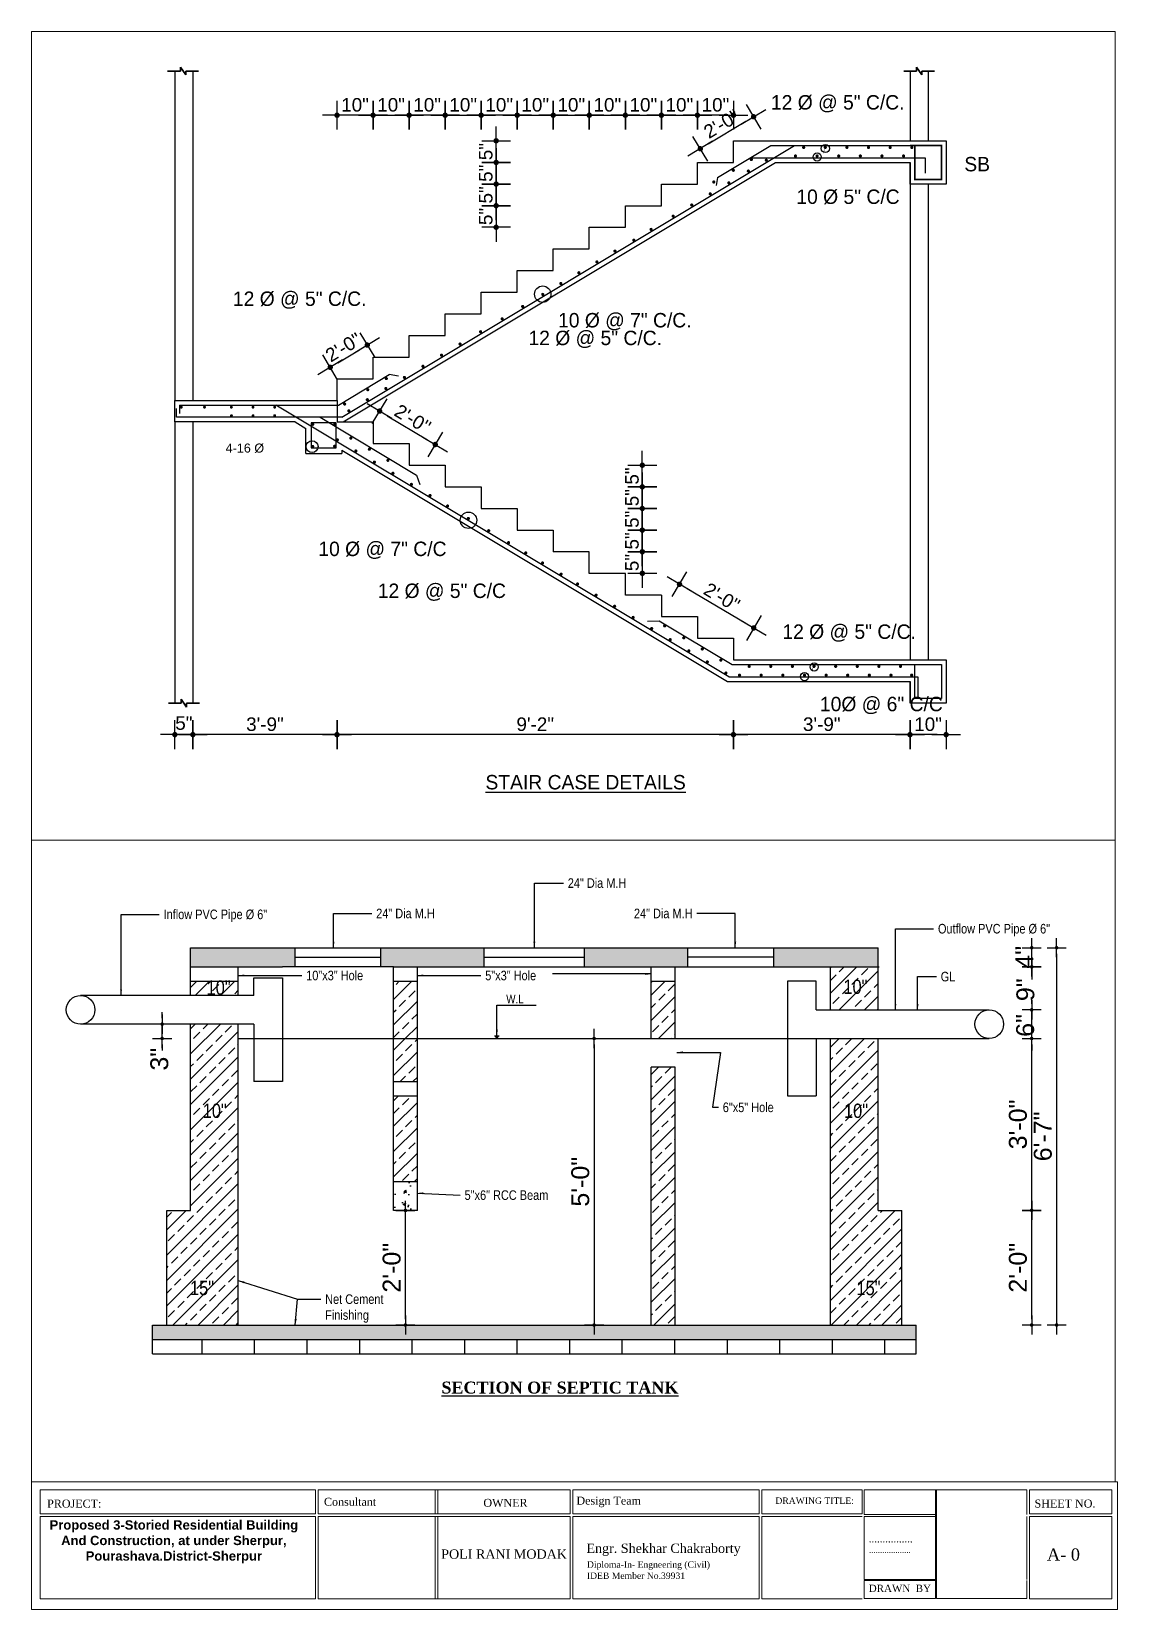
# Paper-space layout 'Layout4' of a CAD drawing. Header units: inches. Extents: x 0.2 to 7.9, y 0.1 to 11.3.
# The model-space entities are those that its viewports show. They can reach past a viewport. Long polylines and large blocks are cut down to what shows.
import ezdxf

# ---------------------------------------------------------------- set-up
doc = ezdxf.new("R2010")
doc.units = ezdxf.units.IN
doc.header["$MEASUREMENT"] = 0
doc.header["$PDMODE"] = 99
doc.linetypes.add('DASHED2', pattern=[0.375, 0.25, -0.125])
for name, color, linetype in [('1-BAR', 7, 'Continuous'), ('Brick wall', 3, 'Continuous'), ('CAPTION', 7, 'Continuous'), ('col', 5, 'Continuous'), ('Rod', 1, 'Continuous'), ('Stair', 190, 'DASHED2'), ('TEX', 7, 'Continuous'), ('wall', 3, 'Continuous')]:
    doc.layers.add(name, color=color, linetype=linetype)
doc.layers.add('concrete out line', color=3, linetype='Continuous', lineweight=30)
doc.layers.add('sheet', color=150, linetype='Continuous', lineweight=20)
doc.layers.add('text', color=7, linetype='Continuous', true_color=0x6a7cf1)
doc.styles.add('ARIAL', font='arial.ttf')
doc.styles.add('CAPTION', font='GOTHIC.TTF', dxfattribs={"height": 100})
doc.styles.add('REG', font='arial.ttf')
doc.styles.get("Standard").update_dxf_attribs({"font": 'ARIALN.TTF'})
doc.styles.add('time-new-roman', font='times.ttf')
doc.dimstyles.new('3-8', dxfattribs={"dimscale": 1.25, "dimtxt": 6, "dimasz": 2, "dimexe": 0.18, "dimexo": 6, "dimgap": 0, "dimtad": 0, "dimdec": 0, "dimzin": 3, "dimdsep": 46, "dimlunit": 3, "dimtxsty": 'ARIAL', "dimblk": 'DD', "dimcen": 1, "dimse1": 1, "dimse2": 1, "dimclrd": 256, "dimclrt": 256, "dimadec": 0, "dimazin": 0, "dimtfac": 0.5, "dimtdec": 0, "dimtmove": 2, "dimatfit": 0, "dimfxl": 0.18, "dimtvp": 0.75, "dimfrac": 1, "dimtolj": 1, "dimtzin": 0, "dimarcsym": 0})
pattern_1 = [(45, (89291.8155, -35771.5115), (-2.65165, 2.65165), []), (45, (89294.467, -35771.5115), (-2.65165, 2.65165), [1.875, -0.9375])]
pattern_2 = [(45, (89291.8155, -35765.5115), (-2.65165, 2.65165), []), (45, (89294.467, -35765.5115), (-2.65165, 2.65165), [1.875, -0.9375])]

psp = doc.layouts.new('Layout4')

msp = doc.modelspace()

# ---------------------------------------------------------------- texts
at = {"layer": 'CAPTION', "style": 'CAPTION'}
for s, p in [('12 %%C @ 5" C/C.', (89515.412, -34954.587)), ('SB', (89569.062, -34971.732)), ('10 %%C 5" C/C', (89522.462, -34980.775)), ('12 %%c @ 5" C/C.', (89366.122, -35009.066)), ('10 %%c @ 7" C/C.', (89456.338, -35015.028)), ('12 %%c @ 5" C/C.', (89448.129, -35019.945)), ('10 %%C @ 7" C/C', (89389.827, -35078.458)), ('12 %%C @ 5" C/C', (89406.315, -35090.088)), ('12 %%c @ 5" C/C.', (89518.583, -35101.428)), ('10%%C @ 6" C/C', (89529.007, -35121.504))]:
    msp.add_text(s, height=4, dxfattribs=at).set_placement(p)
at = {"layer": 'CAPTION', "insert": (89436.192, -35139.187), "char_height": 4, "attachment_point": 1, "style": 'CAPTION'}
msp.add_mtext('{\\LSTAIR CASE DETAILS}', dxfattribs=at)
at = {"layer": 'col'}
for s, insert, char_height, attachment_point in [('24" Dia M.H', (89863.405, -35003.489), 2, 1), ('Inflow PVC Pipe %%C 6"', (89778.753, -35010.038), 2, 1), ('24" Dia M.H', (89823.272, -35009.849), 2, 1), ('24" Dia M.H', (89889.53, -35009.849), 2, 3), ('Outflow PVC Pipe %%C 6"', (89940.932, -35013.038), 2, 1), ('10"', (89790.269, -35026.402), 3, 5), ('10"x3" Hole', (89808.615, -35022.835), 2, 1), ('5"x3" Hole', (89846.115, -35022.835), 2, 1), ('10"', (89923.647, -35026.215), 3, 5), ('GL', (89941.512, -35023.072), 2, 1), ('W.L', (89852.346, -35028.771), 1.8, 5), ('10"', (89789.467, -35052.195), 3, 5), ('6"x5" Hole', (89895.868, -35050.441), 2, 1), ('10"', (89923.769, -35052.195), 3, 5), ('5"x6" RCC Beam', (89841.792, -35068.826), 2, 1), ('15"', (89786.801, -35089.293), 3, 5), ('15"', (89926.389, -35089.293), 3, 5), ('Net Cement\\PFinishing', (89812.589, -35090.607), 2, 1)]:
    msp.add_mtext(s, dxfattribs=dict(at, insert=insert, char_height=char_height, attachment_point=attachment_point))
at = {"layer": 'col', "insert": (89836.942, -35108.873), "char_height": 2.5, "width": 81.96997, "attachment_point": 1}
msp.add_mtext('\\pt22.5;{\\fTimes New Roman|b1|i0|c0|p18;\\LSECTION OF SEPTIC TANK}', dxfattribs=at)
at = {"layer": 'TEX', "style": 'REG'}
msp.add_text('4-16 %%c', height=2.5, dxfattribs=at).set_placement((89364.108, -35049.743))
at = {"layer": 'wall', "linetype": 'Continuous', "style": 'time-new-roman'}
for s, height, p in [('Consultant', 8.6332, (76343.894, -31058.986)), ('Design Team', 8.63321, (76617.22, -31057.729)), ('OWNER', 8.6332, (76516.522, -31060.13)), ('Engr. Shekhar Chakraborty', 10.07962, (76628.096, -31110.026)), ('POLI RANI MODAK', 10.07962, (76470.839, -31116.315)), ('Diploma-In- Engneering (Civil) ', 6.90657, (76628.656, -31126.023)), ('IDEB Member No.39931 ', 6.90657, (76628.569, -31138.153))]:
    msp.add_text(s, height=height, dxfattribs=at).set_placement(p)
for s, insert, char_height, width, attachment_point in [('DRAWING TITLE:', (76832.677, -31050.01), 6.90657, 477.28176, 1), ('SHEET NO.', (77113.298, -31052.261), 8.6332, 477.28176, 1), ('\\pt1.472;{\\fArial|b1|i0|c0|p34;Proposed 3-Storied Residential Building \\PAnd Construction, at under Sherpur, \\PPourashava.District-Sherpur   }', (76181.354, -31074.695), 10.07962, 297.56904, 2), ('................         ', (76933.764, -31090.755), 7.8693, 372.62069, 1), ('A- 0         ', (77126.753, -31105.203), 13.10351, 55.22424, 1), ('...................', (76934.062, -31103.795), 6.29544, 298.09655, 1), ('DRAWN  BY           ', (76933.822, -31144.436), 7.8693, 372.62069, 1)]:
    msp.add_mtext(s, dxfattribs=dict(at, insert=insert, char_height=char_height, width=width, attachment_point=attachment_point))
at = {"layer": 'wall', "insert": (76044.127, -31052.337), "char_height": 8.6332, "width": 477.28176, "attachment_point": 1, "style": 'time-new-roman'}
msp.add_mtext('PROJECT:', dxfattribs=at)

# ---------------------------------------------------------------- blocks, each defined once
blk = doc.blocks.new('DD')
for p, q in [((0, 1.6), (0, -1.6)), ((-1.6, 0), (1.6, 0))]:
    blk.add_line(p, q)
at = {"const_width": 0.3}
blk.add_lwpolyline([(-0.15, 0, 1), (0.15, 0, 1)], format="xyb", close=True, dxfattribs=at)
blk = doc.blocks.new('*D1397')
at = {"layer": 'col', "lineweight": -2}
blk.add_line((89960.56, -35095.78), (89960.56, -35074.28), dxfattribs=at)
at = {"layer": 'Defpoints', "color": 0}
for p in [(89949.87, -35073.03), (89960.56, -35073.03), (89949.87, -35097.03)]:
    blk.add_point(p, dxfattribs=at)
at = {"layer": 'col', "lineweight": -2, "xscale": 1.25, "yscale": 1.25, "zscale": 1.25}
for p, rotation in [((89960.56, -35073.03), 90), ((89960.56, -35097.03), 270)]:
    blk.add_blockref('DD', p, dxfattribs=dict(at, rotation=rotation))
at = {"layer": 'col', "insert": (89957.69, -35085.03), "char_height": 3.75, "attachment_point": 5, "rotation": 90, "style": 'ARIAL'}
blk.add_mtext('\\A1;2\'-0"', dxfattribs=at)
blk = doc.blocks.new('*D1398')
at = {"layer": 'col', "lineweight": -2}
blk.add_line((89960.56, -35071.78), (89960.56, -35038.28), dxfattribs=at)
at = {"layer": 'Defpoints', "color": 0}
for p in [(89955.06, -35037.03), (89960.56, -35037.03), (89949.87, -35073.03)]:
    blk.add_point(p, dxfattribs=at)
at = {"layer": 'col', "lineweight": -2, "xscale": 1.25, "yscale": 1.25, "zscale": 1.25}
for p, rotation in [((89960.56, -35037.03), 90), ((89960.56, -35073.03), 270)]:
    blk.add_blockref('DD', p, dxfattribs=dict(at, rotation=rotation))
at = {"layer": 'col', "insert": (89957.69, -35055.03), "char_height": 3.75, "attachment_point": 5, "rotation": 90, "style": 'ARIAL'}
blk.add_mtext('\\A1;3\'-0"', dxfattribs=at)
blk = doc.blocks.new('*D1399')
at = {"layer": 'col', "lineweight": -2}
for p, q in [((89960.56, -35023.28), (89960.56, -35024.66)), ((89960.56, -35029.78), (89960.56, -35028.97))]:
    blk.add_line(p, q, dxfattribs=at)
at = {"layer": 'Defpoints', "color": 0}
for p in [(89948.97, -35022.03), (89960.56, -35022.03), (89955.06, -35031.03)]:
    blk.add_point(p, dxfattribs=at)
at = {"layer": 'col', "lineweight": -2, "xscale": 1.25, "yscale": 1.25, "zscale": 1.25}
for p, rotation in [((89960.56, -35022.03), 90), ((89960.56, -35031.03), 270)]:
    blk.add_blockref('DD', p, dxfattribs=dict(at, rotation=rotation))
at = {"layer": 'col', "insert": (89959.26, -35026.82), "char_height": 3.75, "attachment_point": 5, "rotation": 90, "style": 'ARIAL'}
blk.add_mtext('\\A1;9"', dxfattribs=at)
blk = doc.blocks.new('*D1400')
at = {"layer": 'col', "lineweight": -2}
blk.add_line((89960.57, -35020.78), (89960.57, -35019.28), dxfattribs=at)
at = {"layer": 'Defpoints', "color": 0}
for p in [(89949.16, -35018.03), (89960.57, -35018.03), (89948.97, -35022.03)]:
    blk.add_point(p, dxfattribs=at)
at = {"layer": 'col', "lineweight": -2, "xscale": 1.25, "yscale": 1.25, "zscale": 1.25}
for p, rotation in [((89960.57, -35018.03), 90), ((89960.57, -35022.03), 270)]:
    blk.add_blockref('DD', p, dxfattribs=dict(at, rotation=rotation))
at = {"layer": 'col', "insert": (89959.04, -35020.03), "char_height": 3.75, "attachment_point": 5, "rotation": 90, "style": 'ARIAL'}
blk.add_mtext('\\A1;4"', dxfattribs=at)
blk = doc.blocks.new('*D1401')
at = {"layer": 'col', "lineweight": -2}
blk.add_line((89965.78, -35019.28), (89965.78, -35095.78), dxfattribs=at)
at = {"layer": 'Defpoints', "color": 0}
for p in [(89949.47, -35018.03), (89952.87, -35097.03), (89965.78, -35097.03)]:
    blk.add_point(p, dxfattribs=at)
at = {"layer": 'col', "lineweight": -2, "xscale": 1.25, "yscale": 1.25, "zscale": 1.25}
for p, rotation in [((89965.78, -35018.03), 90), ((89965.78, -35097.03), 270)]:
    blk.add_blockref('DD', p, dxfattribs=dict(at, rotation=rotation))
at = {"layer": 'col', "insert": (89962.91, -35057.53), "char_height": 3.75, "attachment_point": 5, "rotation": 90, "style": 'ARIAL'}
blk.add_mtext('\\A1;6\'-7"', dxfattribs=at)
blk = doc.blocks.new('*D1380')
at = {"layer": 'col', "lineweight": -2}
blk.add_line((89868.92, -35038.28), (89868.92, -35095.78), dxfattribs=at)
at = {"layer": 'Defpoints', "color": 0}
for p in [(89870.17, -35037.03), (89868.92, -35097.03), (89872.44, -35097.03)]:
    blk.add_point(p, dxfattribs=at)
at = {"layer": 'col', "lineweight": -2, "xscale": 1.25, "yscale": 1.25, "zscale": 1.25}
for p, rotation in [((89868.92, -35037.03), 90), ((89868.92, -35097.03), 270)]:
    blk.add_blockref('DD', p, dxfattribs=dict(at, rotation=rotation))
at = {"layer": 'col', "insert": (89866.04, -35067.03), "char_height": 3.75, "attachment_point": 5, "rotation": 90, "style": 'ARIAL'}
blk.add_mtext('\\A1;5\'-0"', dxfattribs=at)
blk = doc.blocks.new('*D1381')
at = {"layer": 'col', "lineweight": -2}
for p, q in [((89960.56, -35029.78), (89960.56, -35028.53)), ((89960.56, -35037.03), (89960.56, -35031.03)), ((89960.56, -35038.28), (89960.56, -35039.53))]:
    blk.add_line(p, q, dxfattribs=at)
at = {"layer": 'Defpoints', "color": 0}
for p in [(89960.56, -35031.03), (89960.56, -35031.03), (89960.56, -35037.03)]:
    blk.add_point(p, dxfattribs=at)
at = {"layer": 'col', "lineweight": -2, "xscale": 1.25, "yscale": 1.25, "zscale": 1.25}
for p, rotation in [((89960.56, -35031.03), 270), ((89960.56, -35037.03), 90)]:
    blk.add_blockref('DD', p, dxfattribs=dict(at, rotation=rotation))
at = {"layer": 'col', "insert": (89959.21, -35034.3), "char_height": 3.75, "attachment_point": 5, "rotation": 90, "style": 'ARIAL'}
blk.add_mtext('\\A1;6"', dxfattribs=at)
blk = doc.blocks.new('*D1402')
at = {"layer": 'col', "lineweight": -2}
blk.add_line((89829.4, -35095.78), (89829.4, -35074.28), dxfattribs=at)
at = {"layer": 'Defpoints', "color": 0}
for p in [(89829.4, -35073.03), (89829.4, -35073.03), (89831.13, -35097.03)]:
    blk.add_point(p, dxfattribs=at)
at = {"layer": 'col', "lineweight": -2, "xscale": 1.25, "yscale": 1.25, "zscale": 1.25}
for p, rotation in [((89829.4, -35073.03), 90), ((89829.4, -35097.03), 270)]:
    blk.add_blockref('DD', p, dxfattribs=dict(at, rotation=rotation))
at = {"layer": 'col', "insert": (89826.53, -35085.03), "char_height": 3.75, "attachment_point": 5, "rotation": 90, "style": 'ARIAL'}
blk.add_mtext('\\A1;2\'-0"', dxfattribs=at)
blk = doc.blocks.new('*D1403')
at = {"layer": 'col', "lineweight": -2}
for p, q in [((89778.45, -35032.78), (89778.45, -35031.53)), ((89778.45, -35037.03), (89778.45, -35034.03)), ((89778.45, -35038.28), (89778.45, -35039.53))]:
    blk.add_line(p, q, dxfattribs=at)
at = {"layer": 'Defpoints', "color": 0}
for p in [(89778.45, -35034.03), (89781.39, -35034.03), (89784.4, -35037.03)]:
    blk.add_point(p, dxfattribs=at)
at = {"layer": 'col', "lineweight": -2, "xscale": 1.25, "yscale": 1.25, "zscale": 1.25}
for p, rotation in [((89778.45, -35034.03), 270), ((89778.45, -35037.03), 90)]:
    blk.add_blockref('DD', p, dxfattribs=dict(at, rotation=rotation))
at = {"layer": 'col', "insert": (89777.87, -35041.37), "char_height": 3.75, "attachment_point": 5, "rotation": 90, "style": 'ARIAL'}
blk.add_mtext('\\A1;3"', dxfattribs=at)
blk = doc.blocks.new('*D1382')
at = {"layer": 'CAPTION', "lineweight": -2}
blk.add_line((89395.26, -35024.81), (89401.26, -35021.21), dxfattribs=at)
at = {"layer": 'Defpoints', "color": 0}
for p in [(89403.41, -35019.93), (89403.91, -35020.76), (89393.62, -35026.93)]:
    blk.add_point(p, dxfattribs=at)
at = {"layer": 'CAPTION', "lineweight": -2, "xscale": 2.5, "yscale": 2.5, "zscale": 2.5}
for p, rotation in [((89403.41, -35019.93), 30.96375653212118), ((89393.12, -35026.1), 210.9637565321212)]:
    blk.add_blockref('DD', p, dxfattribs=dict(at, rotation=rotation))
at = {"layer": 'CAPTION', "insert": (89396.78, -35020.55), "char_height": 3.75, "attachment_point": 5, "rotation": 30.9638, "style": 'ARIAL'}
blk.add_mtext('\\A1;2\'-0"', dxfattribs=at)
blk = doc.blocks.new('*D1383')
at = {"layer": 'CAPTION', "lineweight": -2}
blk.add_line((89408.96, -35039.54), (89420.11, -35046.23), dxfattribs=at)
at = {"layer": 'Defpoints', "color": 0}
for p in [(89406.77, -35038.34), (89422.2, -35047.6), (89422.25, -35047.51)]:
    blk.add_point(p, dxfattribs=at)
at = {"layer": 'CAPTION', "lineweight": -2, "xscale": 2.5, "yscale": 2.5, "zscale": 2.5}
for p, rotation in [((89406.82, -35038.25), 149.0362434679106), ((89422.25, -35047.51), 329.0362434679106)]:
    blk.add_blockref('DD', p, dxfattribs=dict(at, rotation=rotation))
at = {"layer": 'CAPTION', "insert": (89416.01, -35040.42), "char_height": 3.75, "attachment_point": 5, "rotation": 329.0362, "style": 'ARIAL'}
blk.add_mtext("\\A1;2'-0''", dxfattribs=at)
blk = doc.blocks.new('*D1384')
at = {"layer": 'CAPTION', "lineweight": -2}
blk.add_line((89439.16, -34984.76), (89439.16, -34983.76), dxfattribs=at)
at = {"layer": 'Defpoints', "color": 0}
for p in [(89439.16, -34981.26), (89484.21, -34981.26), (89484.21, -34987.26)]:
    blk.add_point(p, dxfattribs=at)
at = {"layer": 'CAPTION', "lineweight": -2, "xscale": 2.5, "yscale": 2.5, "zscale": 2.5}
for p, rotation in [((89439.16, -34981.26), 90), ((89439.16, -34987.26), 270)]:
    blk.add_blockref('DD', p, dxfattribs=dict(at, rotation=rotation))
at = {"layer": 'CAPTION', "insert": (89436.29, -34984.26), "char_height": 3.75, "attachment_point": 5, "rotation": 90, "style": 'ARIAL'}
blk.add_mtext('\\A1;5"', dxfattribs=at)
blk = doc.blocks.new('*D1385')
at = {"layer": 'CAPTION', "lineweight": -2}
blk.add_line((89439.16, -34978.76), (89439.16, -34977.76), dxfattribs=at)
at = {"layer": 'Defpoints', "color": 0}
for p in [(89439.16, -34975.26), (89484.21, -34975.26), (89484.21, -34981.26)]:
    blk.add_point(p, dxfattribs=at)
at = {"layer": 'CAPTION', "lineweight": -2, "xscale": 2.5, "yscale": 2.5, "zscale": 2.5}
for p, rotation in [((89439.16, -34975.26), 90), ((89439.16, -34981.26), 270)]:
    blk.add_blockref('DD', p, dxfattribs=dict(at, rotation=rotation))
at = {"layer": 'CAPTION', "insert": (89436.29, -34978.26), "char_height": 3.75, "attachment_point": 5, "rotation": 90, "style": 'ARIAL'}
blk.add_mtext('\\A1;5"', dxfattribs=at)
blk = doc.blocks.new('*D1386')
at = {"layer": 'CAPTION', "lineweight": -2}
blk.add_line((89439.16, -34972.76), (89439.16, -34971.76), dxfattribs=at)
at = {"layer": 'Defpoints', "color": 0}
for p in [(89439.16, -34969.26), (89484.21, -34969.26), (89484.21, -34975.26)]:
    blk.add_point(p, dxfattribs=at)
at = {"layer": 'CAPTION', "lineweight": -2, "xscale": 2.5, "yscale": 2.5, "zscale": 2.5}
for p, rotation in [((89439.16, -34969.26), 90), ((89439.16, -34975.26), 270)]:
    blk.add_blockref('DD', p, dxfattribs=dict(at, rotation=rotation))
at = {"layer": 'CAPTION', "insert": (89436.29, -34972.26), "char_height": 3.75, "attachment_point": 5, "rotation": 90, "style": 'ARIAL'}
blk.add_mtext('\\A1;5"', dxfattribs=at)
blk = doc.blocks.new('*D1387')
at = {"layer": 'CAPTION', "lineweight": -2}
blk.add_line((89439.16, -34966.76), (89439.16, -34965.76), dxfattribs=at)
at = {"layer": 'Defpoints', "color": 0}
for p in [(89439.16, -34963.26), (89484.21, -34963.26), (89484.21, -34969.26)]:
    blk.add_point(p, dxfattribs=at)
at = {"layer": 'CAPTION', "lineweight": -2, "xscale": 2.5, "yscale": 2.5, "zscale": 2.5}
for p, rotation in [((89439.16, -34963.26), 90), ((89439.16, -34969.26), 270)]:
    blk.add_blockref('DD', p, dxfattribs=dict(at, rotation=rotation))
at = {"layer": 'CAPTION', "insert": (89436.29, -34966.26), "char_height": 3.75, "attachment_point": 5, "rotation": 90, "style": 'ARIAL'}
blk.add_mtext('\\A1;5"', dxfattribs=at)
blk = doc.blocks.new('*D1388')
at = {"layer": 'CAPTION', "lineweight": -2}
blk.add_line((89502.51, -34956.17), (89497.51, -34956.17), dxfattribs=at)
at = {"layer": 'Defpoints', "color": 0}
for p in [(89495.01, -34956.17), (89495.01, -34974.57), (89505.01, -34974.57)]:
    blk.add_point(p, dxfattribs=at)
at = {"layer": 'CAPTION', "lineweight": -2, "xscale": 2.5, "yscale": 2.5, "zscale": 2.5, "rotation": 180}
blk.add_blockref('DD', (89495.01, -34956.17), dxfattribs=at)
at = {"layer": 'CAPTION', "lineweight": -2, "xscale": 2.5, "yscale": 2.5, "zscale": 2.5}
blk.add_blockref('DD', (89505.01, -34956.17), dxfattribs=at)
at = {"layer": 'CAPTION', "insert": (89500.01, -34953.3), "char_height": 3.75, "attachment_point": 5, "style": 'ARIAL'}
blk.add_mtext('\\A1;10"', dxfattribs=at)
blk = doc.blocks.new('*D1389')
at = {"layer": 'CAPTION', "lineweight": -2}
blk.add_line((89487.51, -34956.17), (89492.51, -34956.17), dxfattribs=at)
at = {"layer": 'Defpoints', "color": 0}
for p in [(89495.01, -34956.17), (89485.01, -34974.57), (89495.01, -34974.57)]:
    blk.add_point(p, dxfattribs=at)
at = {"layer": 'CAPTION', "lineweight": -2, "xscale": 2.5, "yscale": 2.5, "zscale": 2.5, "rotation": 180}
blk.add_blockref('DD', (89485.01, -34956.17), dxfattribs=at)
at = {"layer": 'CAPTION', "lineweight": -2, "xscale": 2.5, "yscale": 2.5, "zscale": 2.5}
blk.add_blockref('DD', (89495.01, -34956.17), dxfattribs=at)
at = {"layer": 'CAPTION', "insert": (89490.01, -34953.3), "char_height": 3.75, "attachment_point": 5, "style": 'ARIAL'}
blk.add_mtext('\\A1;10"', dxfattribs=at)
blk = doc.blocks.new('*D1390')
at = {"layer": 'CAPTION', "lineweight": -2}
blk.add_line((89447.51, -34956.17), (89452.51, -34956.17), dxfattribs=at)
at = {"layer": 'Defpoints', "color": 0}
for p in [(89455.01, -34956.17), (89445.01, -34974.57), (89455.01, -34974.57)]:
    blk.add_point(p, dxfattribs=at)
at = {"layer": 'CAPTION', "lineweight": -2, "xscale": 2.5, "yscale": 2.5, "zscale": 2.5, "rotation": 180}
blk.add_blockref('DD', (89445.01, -34956.17), dxfattribs=at)
at = {"layer": 'CAPTION', "lineweight": -2, "xscale": 2.5, "yscale": 2.5, "zscale": 2.5}
blk.add_blockref('DD', (89455.01, -34956.17), dxfattribs=at)
at = {"layer": 'CAPTION', "insert": (89450.01, -34953.3), "char_height": 3.75, "attachment_point": 5, "style": 'ARIAL'}
blk.add_mtext('\\A1;10"', dxfattribs=at)
blk = doc.blocks.new('*D1391')
at = {"layer": 'CAPTION', "lineweight": -2}
blk.add_line((89442.51, -34956.17), (89437.51, -34956.17), dxfattribs=at)
at = {"layer": 'Defpoints', "color": 0}
for p in [(89435.01, -34956.17), (89435.01, -34974.57), (89445.01, -34974.57)]:
    blk.add_point(p, dxfattribs=at)
at = {"layer": 'CAPTION', "lineweight": -2, "xscale": 2.5, "yscale": 2.5, "zscale": 2.5, "rotation": 180}
blk.add_blockref('DD', (89435.01, -34956.17), dxfattribs=at)
at = {"layer": 'CAPTION', "lineweight": -2, "xscale": 2.5, "yscale": 2.5, "zscale": 2.5}
blk.add_blockref('DD', (89445.01, -34956.17), dxfattribs=at)
at = {"layer": 'CAPTION', "insert": (89440.01, -34953.3), "char_height": 3.75, "attachment_point": 5, "style": 'ARIAL'}
blk.add_mtext('\\A1;10"', dxfattribs=at)
blk = doc.blocks.new('*D1392')
at = {"layer": 'CAPTION', "lineweight": -2}
blk.add_line((89427.51, -34956.17), (89432.51, -34956.17), dxfattribs=at)
at = {"layer": 'Defpoints', "color": 0}
for p in [(89435.01, -34956.17), (89425.01, -34960.73), (89435.01, -34974.57)]:
    blk.add_point(p, dxfattribs=at)
at = {"layer": 'CAPTION', "lineweight": -2, "xscale": 2.5, "yscale": 2.5, "zscale": 2.5, "rotation": 180}
blk.add_blockref('DD', (89425.01, -34956.17), dxfattribs=at)
at = {"layer": 'CAPTION', "lineweight": -2, "xscale": 2.5, "yscale": 2.5, "zscale": 2.5}
blk.add_blockref('DD', (89435.01, -34956.17), dxfattribs=at)
at = {"layer": 'CAPTION', "insert": (89430.01, -34953.3), "char_height": 3.75, "attachment_point": 5, "style": 'ARIAL'}
blk.add_mtext('\\A1;10"', dxfattribs=at)
blk = doc.blocks.new('*D1393')
at = {"layer": 'CAPTION', "lineweight": -2}
blk.add_line((89407.51, -34956.17), (89412.51, -34956.17), dxfattribs=at)
at = {"layer": 'Defpoints', "color": 0}
for p in [(89415.01, -34956.17), (89405.01, -34960.73), (89415.01, -34960.73)]:
    blk.add_point(p, dxfattribs=at)
at = {"layer": 'CAPTION', "lineweight": -2, "xscale": 2.5, "yscale": 2.5, "zscale": 2.5, "rotation": 180}
blk.add_blockref('DD', (89405.01, -34956.17), dxfattribs=at)
at = {"layer": 'CAPTION', "lineweight": -2, "xscale": 2.5, "yscale": 2.5, "zscale": 2.5}
blk.add_blockref('DD', (89415.01, -34956.17), dxfattribs=at)
at = {"layer": 'CAPTION', "insert": (89410.01, -34953.3), "char_height": 3.75, "attachment_point": 5, "style": 'ARIAL'}
blk.add_mtext('\\A1;10"', dxfattribs=at)
blk = doc.blocks.new('*D1394')
at = {"layer": 'CAPTION', "lineweight": -2}
blk.add_line((89422.51, -34956.17), (89417.51, -34956.17), dxfattribs=at)
at = {"layer": 'Defpoints', "color": 0}
for p in [(89415.01, -34956.17), (89415.01, -34960.73), (89425.01, -34960.73)]:
    blk.add_point(p, dxfattribs=at)
at = {"layer": 'CAPTION', "lineweight": -2, "xscale": 2.5, "yscale": 2.5, "zscale": 2.5, "rotation": 180}
blk.add_blockref('DD', (89415.01, -34956.17), dxfattribs=at)
at = {"layer": 'CAPTION', "lineweight": -2, "xscale": 2.5, "yscale": 2.5, "zscale": 2.5}
blk.add_blockref('DD', (89425.01, -34956.17), dxfattribs=at)
at = {"layer": 'CAPTION', "insert": (89420.01, -34953.3), "char_height": 3.75, "attachment_point": 5, "style": 'ARIAL'}
blk.add_mtext('\\A1;10"', dxfattribs=at)
blk = doc.blocks.new('*D1395')
at = {"layer": 'CAPTION', "lineweight": -2}
blk.add_line((89402.51, -34956.17), (89397.51, -34956.17), dxfattribs=at)
at = {"layer": 'Defpoints', "color": 0}
for p in [(89395.01, -34956.17), (89405.01, -34960.73), (89395.01, -34974.57)]:
    blk.add_point(p, dxfattribs=at)
at = {"layer": 'CAPTION', "lineweight": -2, "xscale": 2.5, "yscale": 2.5, "zscale": 2.5, "rotation": 180}
blk.add_blockref('DD', (89395.01, -34956.17), dxfattribs=at)
at = {"layer": 'CAPTION', "lineweight": -2, "xscale": 2.5, "yscale": 2.5, "zscale": 2.5}
blk.add_blockref('DD', (89405.01, -34956.17), dxfattribs=at)
at = {"layer": 'CAPTION', "insert": (89400.01, -34953.3), "char_height": 3.75, "attachment_point": 5, "style": 'ARIAL'}
blk.add_mtext('\\A1;10"', dxfattribs=at)
blk = doc.blocks.new('*D1404')
at = {"layer": 'CAPTION', "lineweight": -2}
blk.add_line((89561.51, -35128), (89556.51, -35128), dxfattribs=at)
at = {"layer": 'Defpoints', "color": 0}
for p in [(89554.01, -35119.26), (89564.01, -35119.26), (89554.01, -35128)]:
    blk.add_point(p, dxfattribs=at)
at = {"layer": 'CAPTION', "lineweight": -2, "xscale": 2.5, "yscale": 2.5, "zscale": 2.5, "rotation": 180}
blk.add_blockref('DD', (89554.01, -35128), dxfattribs=at)
at = {"layer": 'CAPTION', "lineweight": -2, "xscale": 2.5, "yscale": 2.5, "zscale": 2.5}
blk.add_blockref('DD', (89564.01, -35128), dxfattribs=at)
at = {"layer": 'CAPTION', "insert": (89559.01, -35125.13), "char_height": 3.75, "attachment_point": 5, "style": 'ARIAL'}
blk.add_mtext('\\A1;10"', dxfattribs=at)
blk = doc.blocks.new('*D1405')
at = {"layer": 'CAPTION', "lineweight": -2}
blk.add_line((89551.51, -35128), (89507.51, -35128), dxfattribs=at)
at = {"layer": 'Defpoints', "color": 0}
for p in [(89505.01, -35113.26), (89554.01, -35119.26), (89505.01, -35128)]:
    blk.add_point(p, dxfattribs=at)
at = {"layer": 'CAPTION', "lineweight": -2, "xscale": 2.5, "yscale": 2.5, "zscale": 2.5, "rotation": 180}
blk.add_blockref('DD', (89505.01, -35128), dxfattribs=at)
at = {"layer": 'CAPTION', "lineweight": -2, "xscale": 2.5, "yscale": 2.5, "zscale": 2.5}
blk.add_blockref('DD', (89554.01, -35128), dxfattribs=at)
at = {"layer": 'CAPTION', "insert": (89529.51, -35125.13), "char_height": 3.75, "attachment_point": 5, "style": 'ARIAL'}
blk.add_mtext('\\A1;3\'-9"', dxfattribs=at)
blk = doc.blocks.new('*D1396')
at = {"layer": 'CAPTION', "lineweight": -2}
blk.add_line((89502.51, -35128), (89397.51, -35128), dxfattribs=at)
at = {"layer": 'Defpoints', "color": 0}
for p in [(89395.01, -35092.51), (89505.01, -35113.26), (89395.01, -35128)]:
    blk.add_point(p, dxfattribs=at)
at = {"layer": 'CAPTION', "lineweight": -2, "xscale": 2.5, "yscale": 2.5, "zscale": 2.5, "rotation": 180}
blk.add_blockref('DD', (89395.01, -35128), dxfattribs=at)
at = {"layer": 'CAPTION', "lineweight": -2, "xscale": 2.5, "yscale": 2.5, "zscale": 2.5}
blk.add_blockref('DD', (89505.01, -35128), dxfattribs=at)
at = {"layer": 'CAPTION', "insert": (89450.01, -35125.13), "char_height": 3.75, "attachment_point": 5, "style": 'ARIAL'}
blk.add_mtext('\\A1;9\'-2"', dxfattribs=at)
blk = doc.blocks.new('*D1406')
at = {"layer": 'CAPTION', "lineweight": -2}
blk.add_line((89392.51, -35128), (89357.51, -35128), dxfattribs=at)
at = {"layer": 'Defpoints', "color": 0}
for p in [(89395.01, -35092.51), (89355.01, -35119.26), (89355.01, -35128)]:
    blk.add_point(p, dxfattribs=at)
at = {"layer": 'CAPTION', "lineweight": -2, "xscale": 2.5, "yscale": 2.5, "zscale": 2.5, "rotation": 180}
blk.add_blockref('DD', (89355.01, -35128), dxfattribs=at)
at = {"layer": 'CAPTION', "lineweight": -2, "xscale": 2.5, "yscale": 2.5, "zscale": 2.5}
blk.add_blockref('DD', (89395.01, -35128), dxfattribs=at)
at = {"layer": 'CAPTION', "insert": (89375.01, -35125.13), "char_height": 3.75, "attachment_point": 5, "style": 'ARIAL'}
blk.add_mtext('\\A1;3\'-9"', dxfattribs=at)
blk = doc.blocks.new('*D1407')
at = {"layer": 'Defpoints', "color": 0}
for p in [(89350.01, -35119.26), (89355.01, -35119.26), (89350.01, -35128)]:
    blk.add_point(p, dxfattribs=at)
at = {"layer": 'CAPTION', "lineweight": -2, "xscale": 2.5, "yscale": 2.5, "zscale": 2.5, "rotation": 180}
blk.add_blockref('DD', (89350.01, -35128), dxfattribs=at)
at = {"layer": 'CAPTION', "lineweight": -2, "xscale": 2.5, "yscale": 2.5, "zscale": 2.5}
blk.add_blockref('DD', (89355.01, -35128), dxfattribs=at)
at = {"layer": 'CAPTION', "insert": (89352.51, -35124.81), "char_height": 3.75, "attachment_point": 5, "style": 'ARIAL'}
blk.add_mtext('\\A1;5"', dxfattribs=at)
blk = doc.blocks.new('*D1408')
at = {"layer": 'CAPTION', "lineweight": -2}
blk.add_line((89508.48, -35097.13), (89492.19, -35087.54), dxfattribs=at)
at = {"layer": 'Defpoints', "color": 0}
for p in [(89490.04, -35086.27), (89484.05, -35096.44), (89504.65, -35108.56)]:
    blk.add_point(p, dxfattribs=at)
at = {"layer": 'CAPTION', "lineweight": -2, "xscale": 2.5, "yscale": 2.5, "zscale": 2.5}
for p, rotation in [((89490.04, -35086.27), 149.5192224121933), ((89510.64, -35098.4), 329.5192224121933)]:
    blk.add_blockref('DD', p, dxfattribs=dict(at, rotation=rotation))
at = {"layer": 'CAPTION', "insert": (89501.79, -35089.86), "char_height": 3.75, "attachment_point": 5, "rotation": 329.5192, "style": 'ARIAL'}
blk.add_mtext('\\A1;2\'-0"', dxfattribs=at)
blk = doc.blocks.new('*D1409')
at = {"layer": 'CAPTION', "lineweight": -2}
blk.add_line((89508.44, -34957.87), (89497.95, -34964.17), dxfattribs=at)
at = {"layer": 'Defpoints', "color": 0}
for p in [(89495.8, -34965.46), (89515.37, -34964.56), (89500.59, -34973.43)]:
    blk.add_point(p, dxfattribs=at)
at = {"layer": 'CAPTION', "lineweight": -2, "xscale": 2.5, "yscale": 2.5, "zscale": 2.5}
for p, rotation in [((89510.59, -34956.59), 30.96375653203203), ((89495.8, -34965.46), 210.963756532032)]:
    blk.add_blockref('DD', p, dxfattribs=dict(at, rotation=rotation))
at = {"layer": 'CAPTION', "insert": (89501.72, -34958.56), "char_height": 3.75, "attachment_point": 5, "rotation": 30.9638, "style": 'ARIAL'}
blk.add_mtext('\\A1;2\'-0"', dxfattribs=at)
blk = doc.blocks.new('*D1410')
at = {"layer": 'CAPTION', "lineweight": -2}
blk.add_line((89457.51, -34956.17), (89462.51, -34956.17), dxfattribs=at)
at = {"layer": 'Defpoints', "color": 0}
for p in [(89465.01, -34956.17), (89465.01, -34987.26), (89455.01, -34993.26)]:
    blk.add_point(p, dxfattribs=at)
at = {"layer": 'CAPTION', "lineweight": -2, "xscale": 2.5, "yscale": 2.5, "zscale": 2.5, "rotation": 180}
blk.add_blockref('DD', (89455.01, -34956.17), dxfattribs=at)
at = {"layer": 'CAPTION', "lineweight": -2, "xscale": 2.5, "yscale": 2.5, "zscale": 2.5}
blk.add_blockref('DD', (89465.01, -34956.17), dxfattribs=at)
at = {"layer": 'CAPTION', "insert": (89460.01, -34953.3), "char_height": 3.75, "attachment_point": 5, "style": 'ARIAL'}
blk.add_mtext('\\A1;10"', dxfattribs=at)
blk = doc.blocks.new('*D1411')
at = {"layer": 'CAPTION', "lineweight": -2}
blk.add_line((89467.51, -34956.17), (89472.51, -34956.17), dxfattribs=at)
at = {"layer": 'Defpoints', "color": 0}
for p in [(89475.01, -34956.17), (89475.01, -34981.26), (89465.01, -34987.26)]:
    blk.add_point(p, dxfattribs=at)
at = {"layer": 'CAPTION', "lineweight": -2, "xscale": 2.5, "yscale": 2.5, "zscale": 2.5, "rotation": 180}
blk.add_blockref('DD', (89465.01, -34956.17), dxfattribs=at)
at = {"layer": 'CAPTION', "lineweight": -2, "xscale": 2.5, "yscale": 2.5, "zscale": 2.5}
blk.add_blockref('DD', (89475.01, -34956.17), dxfattribs=at)
at = {"layer": 'CAPTION', "insert": (89470.01, -34953.3), "char_height": 3.75, "attachment_point": 5, "style": 'ARIAL'}
blk.add_mtext('\\A1;10"', dxfattribs=at)
blk = doc.blocks.new('*D1412')
at = {"layer": 'CAPTION', "lineweight": -2}
blk.add_line((89477.51, -34956.17), (89482.51, -34956.17), dxfattribs=at)
at = {"layer": 'Defpoints', "color": 0}
for p in [(89485.01, -34956.17), (89485.01, -34975.26), (89475.01, -34981.26)]:
    blk.add_point(p, dxfattribs=at)
at = {"layer": 'CAPTION', "lineweight": -2, "xscale": 2.5, "yscale": 2.5, "zscale": 2.5, "rotation": 180}
blk.add_blockref('DD', (89475.01, -34956.17), dxfattribs=at)
at = {"layer": 'CAPTION', "lineweight": -2, "xscale": 2.5, "yscale": 2.5, "zscale": 2.5}
blk.add_blockref('DD', (89485.01, -34956.17), dxfattribs=at)
at = {"layer": 'CAPTION', "insert": (89480.01, -34953.3), "char_height": 3.75, "attachment_point": 5, "style": 'ARIAL'}
blk.add_mtext('\\A1;10"', dxfattribs=at)
blk = doc.blocks.new('*D1413')
at = {"layer": 'CAPTION', "lineweight": -2}
blk.add_line((89479.72, -35080.76), (89479.72, -35079.76), dxfattribs=at)
at = {"layer": 'Defpoints', "color": 0}
for p in [(89465.01, -35077.26), (89479.72, -35077.26), (89465.01, -35083.26)]:
    blk.add_point(p, dxfattribs=at)
at = {"layer": 'CAPTION', "lineweight": -2, "xscale": 2.5, "yscale": 2.5, "zscale": 2.5}
for p, rotation in [((89479.72, -35077.26), 90), ((89479.72, -35083.26), 270)]:
    blk.add_blockref('DD', p, dxfattribs=dict(at, rotation=rotation))
at = {"layer": 'CAPTION', "insert": (89476.86, -35080.26), "char_height": 3.75, "attachment_point": 5, "rotation": 90, "style": 'ARIAL'}
blk.add_mtext('\\A1;5"', dxfattribs=at)
blk = doc.blocks.new('*D1414')
at = {"layer": 'CAPTION', "lineweight": -2}
blk.add_line((89479.72, -35074.76), (89479.72, -35073.76), dxfattribs=at)
at = {"layer": 'Defpoints', "color": 0}
for p in [(89455.01, -35071.26), (89479.72, -35071.26), (89465.01, -35077.26)]:
    blk.add_point(p, dxfattribs=at)
at = {"layer": 'CAPTION', "lineweight": -2, "xscale": 2.5, "yscale": 2.5, "zscale": 2.5}
for p, rotation in [((89479.72, -35071.26), 90), ((89479.72, -35077.26), 270)]:
    blk.add_blockref('DD', p, dxfattribs=dict(at, rotation=rotation))
at = {"layer": 'CAPTION', "insert": (89476.86, -35074.26), "char_height": 3.75, "attachment_point": 5, "rotation": 90, "style": 'ARIAL'}
blk.add_mtext('\\A1;5"', dxfattribs=at)
blk = doc.blocks.new('*D1415')
at = {"layer": 'CAPTION', "lineweight": -2}
blk.add_line((89479.72, -35068.76), (89479.72, -35067.76), dxfattribs=at)
at = {"layer": 'Defpoints', "color": 0}
for p in [(89445.01, -35065.26), (89479.72, -35065.26), (89455.01, -35071.26)]:
    blk.add_point(p, dxfattribs=at)
at = {"layer": 'CAPTION', "lineweight": -2, "xscale": 2.5, "yscale": 2.5, "zscale": 2.5}
for p, rotation in [((89479.72, -35065.26), 90), ((89479.72, -35071.26), 270)]:
    blk.add_blockref('DD', p, dxfattribs=dict(at, rotation=rotation))
at = {"layer": 'CAPTION', "insert": (89476.86, -35068.26), "char_height": 3.75, "attachment_point": 5, "rotation": 90, "style": 'ARIAL'}
blk.add_mtext('\\A1;5"', dxfattribs=at)
blk = doc.blocks.new('*D1416')
at = {"layer": 'CAPTION', "lineweight": -2}
blk.add_line((89479.72, -35062.76), (89479.72, -35061.76), dxfattribs=at)
at = {"layer": 'Defpoints', "color": 0}
for p in [(89435.01, -35059.26), (89479.72, -35059.26), (89445.01, -35065.26)]:
    blk.add_point(p, dxfattribs=at)
at = {"layer": 'CAPTION', "lineweight": -2, "xscale": 2.5, "yscale": 2.5, "zscale": 2.5}
for p, rotation in [((89479.72, -35059.26), 90), ((89479.72, -35065.26), 270)]:
    blk.add_blockref('DD', p, dxfattribs=dict(at, rotation=rotation))
at = {"layer": 'CAPTION', "insert": (89476.86, -35062.26), "char_height": 3.75, "attachment_point": 5, "rotation": 90, "style": 'ARIAL'}
blk.add_mtext('\\A1;5"', dxfattribs=at)
blk = doc.blocks.new('*D1417')
at = {"layer": 'CAPTION', "lineweight": -2}
blk.add_line((89479.72, -35056.76), (89479.72, -35055.76), dxfattribs=at)
at = {"layer": 'Defpoints', "color": 0}
for p in [(89425.01, -35053.26), (89479.72, -35053.26), (89435.01, -35059.26)]:
    blk.add_point(p, dxfattribs=at)
at = {"layer": 'CAPTION', "lineweight": -2, "xscale": 2.5, "yscale": 2.5, "zscale": 2.5}
for p, rotation in [((89479.72, -35053.26), 90), ((89479.72, -35059.26), 270)]:
    blk.add_blockref('DD', p, dxfattribs=dict(at, rotation=rotation))
at = {"layer": 'CAPTION', "insert": (89476.86, -35056.26), "char_height": 3.75, "attachment_point": 5, "rotation": 90, "style": 'ARIAL'}
blk.add_mtext('\\A1;5"', dxfattribs=at)

# ---------------------------------------------------------------- dimensions: what is measured, and where the dimension line sits
at = {"layer": 'CAPTION', "color": 0}
for base, p1, p2, picture, middle in [((89395.013, -34956.168), (89405.013, -34960.729), (89395.013, -34974.573), '*D1395', (89400.013, -34953.296)), ((89415.013, -34956.168), (89425.013, -34960.729), (89415.013, -34960.729), '*D1394', (89420.013, -34953.296)), ((89435.013, -34956.168), (89445.013, -34974.573), (89435.013, -34974.573), '*D1391', (89440.013, -34953.296)), ((89465.013, -34956.168), (89455.013, -34993.263), (89465.013, -34987.263), '*D1410', (89460.013, -34953.296)), ((89475.013, -34956.168), (89465.013, -34987.263), (89475.013, -34981.263), '*D1411', (89470.013, -34953.296)), ((89485.013, -34956.168), (89475.013, -34981.263), (89485.013, -34975.263), '*D1412', (89480.013, -34953.296)), ((89495.013, -34956.168), (89505.013, -34974.573), (89495.013, -34974.573), '*D1388', (89500.013, -34953.296)), ((89395.013, -35128.005), (89505.013, -35113.263), (89395.013, -35092.513), '*D1396', (89450.013, -35125.133)), ((89554.013, -35128.005), (89564.013, -35119.263), (89554.013, -35119.263), '*D1404', (89559.013, -35125.133))]:
    dim = msp.add_linear_dim(base=base, p1=p1, p2=p2, dimstyle='3-8', override={"dimtxt": 3}, dxfattribs=at)
    dim.commit()
    dim.dimension.update_dxf_attribs({"geometry": picture, "text_midpoint": middle})
for base, p1, p2, picture, middle in [((89415.013, -34956.168), (89405.013, -34960.729), (89415.013, -34960.729), '*D1393', (89410.013, -34953.296)), ((89435.013, -34956.168), (89425.013, -34960.729), (89435.013, -34974.573), '*D1392', (89430.013, -34953.296)), ((89455.013, -34956.168), (89445.013, -34974.573), (89455.013, -34974.573), '*D1390', (89450.013, -34953.296)), ((89495.013, -34956.168), (89485.013, -34974.573), (89495.013, -34974.573), '*D1389', (89490.013, -34953.296))]:
    dim = msp.add_linear_dim(base=base, p1=p1, p2=p2, angle=180, dimstyle='3-8', override={"dimtxt": 3}, dxfattribs=at)
    dim.commit()
    dim.dimension.update_dxf_attribs({"geometry": picture, "text_midpoint": middle})
for p1, p2, distance, text, picture, middle in [((89515.373, -34964.563), (89500.588, -34973.434), -9.302, '2\'-0"', '*D1409', (89501.717, -34958.559)), ((89393.615, -35026.933), (89403.905, -35020.759), 0.972, '2\'-0"', '*D1382', (89396.783, -35020.55)), ((89406.768, -35038.339), (89422.202, -35047.6), 0.1, "2'-0''", '*D1383', (89416.014, -35040.421))]:
    dim = msp.add_aligned_dim(p1=p1, p2=p2, distance=distance, text=text, dimstyle='3-8', override={"dimtxt": 3}, dxfattribs=at)
    dim.commit()
    dim.dimension.update_dxf_attribs({"geometry": picture, "text_midpoint": middle})
for base, p1, p2, picture, middle in [((89439.155, -34963.263), (89484.207, -34969.263), (89484.207, -34963.263), '*D1387', (89436.295, -34966.263)), ((89439.155, -34969.263), (89484.207, -34975.263), (89484.207, -34969.263), '*D1386', (89436.295, -34972.263)), ((89439.155, -34975.263), (89484.207, -34981.263), (89484.207, -34975.263), '*D1385', (89436.295, -34978.263)), ((89439.155, -34981.263), (89484.207, -34987.263), (89484.207, -34981.263), '*D1384', (89436.295, -34984.263)), ((89479.724, -35053.263), (89435.013, -35059.263), (89425.013, -35053.263), '*D1417', (89476.863, -35056.263)), ((89479.724, -35059.263), (89445.013, -35065.263), (89435.013, -35059.263), '*D1416', (89476.863, -35062.263)), ((89479.724, -35065.263), (89455.013, -35071.263), (89445.013, -35065.263), '*D1415', (89476.863, -35068.263)), ((89479.724, -35071.263), (89465.013, -35077.263), (89455.013, -35071.263), '*D1414', (89476.863, -35074.263)), ((89479.724, -35077.263), (89465.013, -35083.263), (89465.013, -35077.263), '*D1413', (89476.863, -35080.263))]:
    dim = msp.add_linear_dim(base=base, p1=p1, p2=p2, angle=90, text='5"', dimstyle='3-8', override={"dimtxt": 3}, dxfattribs=at)
    dim.commit()
    dim.dimension.update_dxf_attribs({"geometry": picture, "text_midpoint": middle})
dim = msp.add_aligned_dim(p1=(89504.653, -35108.563), p2=(89484.054, -35096.438), distance=-11.796, dimstyle='3-8', override={"dimtxt": 3}, dxfattribs=at)
dim.commit()
dim.dimension.update_dxf_attribs({"geometry": '*D1408', "text_midpoint": (89501.794, -35089.859)})
for base, p1, p2, picture, middle in [((89355.013, -35128.005), (89395.013, -35092.513), (89355.013, -35119.263), '*D1406', (89375.013, -35125.131)), ((89505.013, -35128.005), (89554.013, -35119.263), (89505.013, -35113.263), '*D1405', (89529.513, -35125.131))]:
    dim = msp.add_linear_dim(base=base, p1=p1, p2=p2, text='3\'-9"', dimstyle='3-8', override={"dimtxt": 3}, dxfattribs=at)
    dim.commit()
    dim.dimension.update_dxf_attribs({"geometry": picture, "text_midpoint": middle})
dim = msp.add_linear_dim(base=(89350.013, -35128.005), p1=(89355.013, -35119.263), p2=(89350.013, -35119.263), dimstyle='3-8', override={"dimtxt": 3}, dxfattribs=at)
dim.commit()
dim.dimension.update_dxf_attribs({"geometry": '*D1407', "text_midpoint": (89352.513, -35124.812), "dimtype": 160})
at = {"layer": 'col'}
for base, p1, p2, picture, middle in [((89960.574, -35018.032), (89948.97, -35022.032), (89949.156, -35018.032), '*D1400', (89959.039, -35020.032)), ((89960.565, -35022.032), (89955.058, -35031.032), (89948.97, -35022.032), '*D1399', (89959.257, -35026.817)), ((89778.449, -35034.032), (89784.401, -35037.032), (89781.392, -35034.032), '*D1403', (89777.873, -35041.37)), ((89960.565, -35031.032), (89960.565, -35037.032), (89960.565, -35031.032), '*D1381', (89959.212, -35034.304))]:
    dim = msp.add_linear_dim(base=base, p1=p1, p2=p2, angle=90, dimstyle='3-8', override={"dimtxt": 3, "dimasz": 1}, dxfattribs=at)
    dim.commit()
    dim.dimension.update_dxf_attribs({"geometry": picture, "text_midpoint": middle, "dimtype": 160})
for base, p1, p2, picture, middle in [((89965.782, -35097.032), (89949.469, -35018.032), (89952.869, -35097.032), '*D1401', (89962.91, -35057.532)), ((89868.916, -35097.032), (89870.173, -35037.032), (89872.436, -35097.032), '*D1380', (89866.044, -35067.032)), ((89960.565, -35037.032), (89949.869, -35073.032), (89955.058, -35037.032), '*D1398', (89957.691, -35055.032)), ((89829.401, -35073.032), (89831.128, -35097.032), (89829.401, -35073.032), '*D1402', (89826.529, -35085.032)), ((89960.565, -35073.032), (89949.869, -35097.032), (89949.869, -35073.032), '*D1397', (89957.693, -35085.032))]:
    dim = msp.add_linear_dim(base=base, p1=p1, p2=p2, angle=90, dimstyle='3-8', override={"dimtxt": 3, "dimasz": 1}, dxfattribs=at)
    dim.commit()
    dim.dimension.update_dxf_attribs({"geometry": picture, "text_midpoint": middle})

# ---------------------------------------------------------------- hatches: boundary and pattern name
at = {"layer": 'col'}
h = msp.add_hatch(dxfattribs=at)
h.set_pattern_fill('AR-CONC', color=256, scale=0.75, style=0)
h.set_pattern_definition([(50, (89291.8155, -35765.5115), (5.379451, -0.470641), [0.5625, -6.1875]), (355, (89291.8155, -35765.5115), (-1.040635, 5.64144), [0.45, -4.95]), (100.4514, (89292.264, -35765.5507), (4.33882, 5.170797), [0.47805, -5.258566]), (46.1842, (89291.8155, -35764.0115), (8.00431, -1.241393), [0.84375, -9.28125]), (96.6356, (89292.4825, -35764.115), (7.00997, 7.305884), [0.71708, -7.88785]), (351.1842, (89291.8155, -35764.0115), (7.009965, 7.30589), [0.675, -7.425]), (21, (89292.5655, -35764.3865), (4.476803, -3.019642), [0.5625, -6.1875]), (326, (89292.5655, -35764.3865), (1.824865, 5.438625), [0.45, -4.95]), (71.4514, (89292.9386, -35764.638), (6.30167, 2.41898), [0.47805, -5.258566]), (37.5, (89291.8155, -35765.5115), (0.091199, 2.496704), [0, -4.89, 0, -5.025, 0, -4.96875]), (7.5, (89291.8155, -35765.5115), (1.9730215, 2.958088), [0, -2.865, 0, -4.7775, 0, -1.89375]), (327.5, (89290.143, -35765.5115), (4.0036683, -0.1691615), [0, -1.875, 0, -5.85, 0, -7.7625]), (317.5, (89289.393, -35765.5115), (4.373896, 0.750787), [0, -2.4375, 0, -3.885, 0, -5.5125])])
h.paths.add_polyline_path([(89845.901, -35022.032), (89845.901, -35018.032), (89824.274, -35018.032), (89824.274, -35022.032), (89826.901, -35022.032), (89831.901, -35022.032)])
h.paths.add_polyline_path([(89888.528, -35018.032), (89866.901, -35018.032), (89866.901, -35022.032), (89880.901, -35022.032), (89888.528, -35022.032)])
h.paths.add_polyline_path([(89928.401, -35022.032), (89928.401, -35018.032), (89906.528, -35018.032), (89906.528, -35022.032)])
h.paths.add_polyline_path([(89784.401, -35018.032), (89784.401, -35022.032), (89803.647, -35022.032), (89806.274, -35022.032), (89806.274, -35018.032)])
h = msp.add_hatch(dxfattribs=at)
h.set_pattern_fill('ANSI33', color=256, scale=15, style=0)
h.set_pattern_definition(pattern_2)
h.paths.add_polyline_path([(89794.401, -35028.032), (89794.401, -35025.032), (89784.401, -35025.032), (89784.401, -35028.032)])
h.paths.add_polyline_path([(89787.263, -35024.12), (89793.276, -35024.12), (89793.276, -35028.683), (89787.263, -35028.683)], flags=9)
h = msp.add_hatch(dxfattribs=at)
h.set_pattern_fill('ANSI33', color=256, scale=15, style=0)
h.set_pattern_definition(pattern_2)
h.paths.add_polyline_path([(89826.901, -35025.032), (89826.901, -35037.032), (89831.901, -35037.032), (89831.901, -35025.032)])
h = msp.add_hatch(dxfattribs=at)
h.set_pattern_fill('ANSI33', color=256, scale=15, style=0)
h.set_pattern_definition(pattern_2)
h.paths.add_polyline_path([(89885.901, -35025.032), (89880.901, -35025.032), (89880.901, -35037.032), (89885.901, -35037.032)])
h = msp.add_hatch(dxfattribs=at)
h.set_pattern_fill('ANSI33', color=256, scale=15, style=0)
h.set_pattern_definition(pattern_2)
h.paths.add_polyline_path([(89918.401, -35031.032), (89928.401, -35031.032), (89928.401, -35022.032), (89918.401, -35022.032)])
h.paths.add_polyline_path([(89920.64, -35023.934), (89926.653, -35023.934), (89926.653, -35028.497), (89920.64, -35028.497)], flags=24)
h = msp.add_hatch(dxfattribs=at)
h.set_pattern_fill('ANSI33', color=256, scale=15, style=0)
h.set_pattern_definition(pattern_1)
h.paths.add_polyline_path([(89928.401, -35073.032), (89928.401, -35037.032), (89918.401, -35037.032), (89918.401, -35097.032), (89933.401, -35097.032), (89933.401, -35073.032)])
h.paths.add_polyline_path([(89794.401, -35034.032), (89784.401, -35034.032), (89784.401, -35037.032), (89784.401, -35073.032), (89779.401, -35073.032), (89779.401, -35097.032), (89794.401, -35097.032)])
h.paths.add_polyline_path([(89920.763, -35049.913), (89926.775, -35049.913), (89926.775, -35054.477), (89920.763, -35054.477)], flags=24)
h.paths.add_polyline_path([(89923.382, -35087.011), (89929.395, -35087.011), (89929.395, -35091.574), (89923.382, -35091.574)], flags=24)
h.paths.add_polyline_path([(89786.461, -35049.913), (89792.473, -35049.913), (89792.473, -35054.477), (89786.461, -35054.477)], flags=24)
h.paths.add_polyline_path([(89783.794, -35087.011), (89789.807, -35087.011), (89789.807, -35091.574), (89783.794, -35091.574)], flags=24)
h = msp.add_hatch(dxfattribs=at)
h.set_pattern_fill('ANSI33', color=256, scale=15, style=0)
h.set_pattern_definition(pattern_2)
h.paths.add_polyline_path([(89826.901, -35046.047), (89831.901, -35046.047), (89831.901, -35037.032), (89826.901, -35037.032)])
h.paths.add_polyline_path([(89826.901, -35067.032), (89831.901, -35067.032), (89831.901, -35049.047), (89826.901, -35049.047)])
h = msp.add_hatch(dxfattribs=at)
h.set_pattern_fill('ANSI33', color=256, scale=15, style=0)
h.set_pattern_definition(pattern_1)
h.paths.add_polyline_path([(89880.901, -35097.032), (89885.901, -35097.032), (89885.901, -35043.032), (89880.901, -35043.032)])
h = msp.add_hatch(dxfattribs=at)
h.set_pattern_fill('AR-CONC', color=256, scale=0.75, style=0)
h.set_pattern_definition([(50, (89291.8155, -35771.5115), (5.379451, -0.47064), [0.5625, -6.1875]), (355, (89291.8155, -35771.5115), (-1.040635, 5.64144), [0.45, -4.95]), (100.4514, (89292.264, -35771.5507), (4.33882, 5.170797), [0.47805, -5.258566]), (46.1842, (89291.8155, -35770.0115), (8.00431, -1.241393), [0.84375, -9.28125]), (96.6356, (89292.4825, -35770.115), (7.00997, 7.305884), [0.71708, -7.88785]), (351.1842, (89291.8155, -35770.0115), (7.009965, 7.30589), [0.675, -7.425]), (21, (89292.5655, -35770.3865), (4.476803, -3.019642), [0.5625, -6.1875]), (326, (89292.5655, -35770.3865), (1.824865, 5.438625), [0.45, -4.95]), (71.4514, (89292.9386, -35770.638), (6.30167, 2.41898), [0.47805, -5.258566]), (37.5, (89291.8155, -35771.5115), (0.091199, 2.496704), [0, -4.89, 0, -5.025, 0, -4.96875]), (7.5, (89291.8155, -35771.5115), (1.9730215, 2.958088), [0, -2.865, 0, -4.7775, 0, -1.89375]), (327.5, (89290.143, -35771.5115), (4.0036683, -0.1691615), [0, -1.875, 0, -5.85, 0, -7.7625]), (317.5, (89289.393, -35771.5115), (4.373896, 0.750787), [0, -2.4375, 0, -3.885, 0, -5.5125])])
h.paths.add_polyline_path([(89826.901, -35073.032), (89831.901, -35073.032), (89831.901, -35067.032), (89826.901, -35067.032)])
h = msp.add_hatch(dxfattribs=at)
h.set_pattern_fill('AR-CONC', color=256, scale=0.75, style=0)
h.set_pattern_definition([(50, (89291.8155, -35765.5115), (5.379451, -0.47064), [0.5625, -6.1875]), (355, (89291.8155, -35765.5115), (-1.040635, 5.64144), [0.45, -4.95]), (100.4514, (89292.264, -35765.5507), (4.33882, 5.170797), [0.47805, -5.258566]), (46.1842, (89291.8155, -35764.0115), (8.00431, -1.241393), [0.84375, -9.28125]), (96.6356, (89292.4825, -35764.115), (7.00997, 7.305884), [0.71708, -7.88785]), (351.1842, (89291.8155, -35764.0115), (7.009965, 7.30589), [0.675, -7.425]), (21, (89292.5655, -35764.3865), (4.476803, -3.019642), [0.5625, -6.1875]), (326, (89292.5655, -35764.3865), (1.824865, 5.438625), [0.45, -4.95]), (71.4514, (89292.9386, -35764.638), (6.30167, 2.41898), [0.47805, -5.258566]), (37.5, (89291.8155, -35765.5115), (0.091199, 2.496704), [0, -4.89, 0, -5.025, 0, -4.96875]), (7.5, (89291.8155, -35765.5115), (1.9730215, 2.958088), [0, -2.865, 0, -4.7775, 0, -1.89375]), (327.5, (89290.143, -35765.5115), (4.0036683, -0.1691615), [0, -1.875, 0, -5.85, 0, -7.7625]), (317.5, (89289.393, -35765.5115), (4.373896, 0.750787), [0, -2.4375, 0, -3.885, 0, -5.5125])])
h.paths.add_polyline_path([(89936.401, -35100.032), (89936.401, -35097.032), (89776.401, -35097.032), (89776.401, -35100.032)])
h = msp.add_hatch(dxfattribs=at)
h.set_pattern_fill('BRICK', color=256, scale=22, style=0)
h.set_pattern_definition([(0, (89291.8155, -35765.5115), (0, 5.5), []), (90, (89291.816, -35765.511), (-11, 7e-16), [5.5, -5.5]), (90, (89297.316, -35765.511), (-11, 7e-16), [-5.5, 5.5])])
h.paths.add_polyline_path([(89936.401, -35103.032), (89936.401, -35100.032), (89776.401, -35100.032), (89776.401, -35103.032)])

# ---------------------------------------------------------------- linework, layer by layer
at = {"layer": '1-BAR'}
msp.add_line((89558.182, -34967.963), (89558.182, -34972.228), dxfattribs=at)
at = {"layer": '1-BAR', "const_width": 0.44}
msp.add_lwpolyline([(89551.994, -34967.473, 1), (89552.434, -34967.473, 1)], format="xyb", close=True, dxfattribs=at)
at = {"layer": 'Brick wall'}
for p, q in [((89350.013, -34943.901), (89350.013, -35035.263)), ((89355.013, -34943.901), (89355.013, -35035.263)), ((89554.013, -34943.901), (89554.013, -34963.263)), ((89559.013, -34943.901), (89559.013, -34963.263)), ((89505.013, -34969.263), (89505.013, -34963.263)), ((89505.013, -34963.263), (89553.634, -34963.263)), ((89396.675, -35041.263), (89516.675, -34969.263)), ((89495.013, -34975.263), (89495.013, -34969.263)), ((89495.013, -34969.263), (89505.013, -34969.263)), ((89516.675, -34969.263), (89553.634, -34969.263)), ((89545.013, -34969.263), (89554.013, -34969.263)), ((89554.013, -34969.263), (89554.013, -35107.263)), ((89485.013, -34981.263), (89485.013, -34975.263)), ((89485.013, -34975.263), (89495.013, -34975.263)), ((89559.013, -34975.263), (89559.013, -35107.263)), ((89475.013, -34987.263), (89475.013, -34981.263)), ((89475.013, -34981.263), (89485.013, -34981.263)), ((89465.013, -34993.263), (89465.013, -34987.263)), ((89465.013, -34987.263), (89475.013, -34987.263)), ((89455.013, -34999.263), (89455.013, -34993.263)), ((89455.013, -34993.263), (89465.013, -34993.263)), ((89445.013, -35005.263), (89445.013, -34999.263)), ((89445.013, -34999.263), (89455.013, -34999.263)), ((89435.013, -35011.263), (89435.013, -35005.263)), ((89435.013, -35005.263), (89445.013, -35005.263)), ((89425.013, -35017.263), (89425.013, -35011.263)), ((89425.013, -35011.263), (89435.013, -35011.263)), ((89415.013, -35023.263), (89415.013, -35017.263)), ((89415.013, -35017.263), (89425.013, -35017.263)), ((89405.013, -35029.263), (89405.013, -35023.263)), ((89405.013, -35023.263), (89415.013, -35023.263)), ((89395.013, -35035.263), (89395.013, -35029.263)), ((89395.013, -35029.263), (89405.013, -35029.263)), ((89364.895, -35035.263), (89395.013, -35035.263)), ((89364.895, -35035.263), (89395.013, -35035.263)), ((89395.013, -35035.263), (89395.013, -35041.263)), ((89366.283, -35041.263), (89350.013, -35041.263)), ((89350.013, -35041.263), (89350.013, -35119.263)), ((89355.013, -35041.263), (89355.013, -35119.263)), ((89383.351, -35041.263), (89364.895, -35041.263)), ((89383.351, -35041.263), (89386.315, -35043.041)), ((89395.013, -35041.263), (89405.013, -35041.263)), ((89405.013, -35041.263), (89405.013, -35047.263)), ((89386.315, -35049.963), (89386.315, -35043.041)), ((89405.013, -35047.263), (89415.013, -35047.263)), ((89415.013, -35047.263), (89415.013, -35053.263)), ((89386.315, -35049.963), (89396.315, -35049.963)), ((89396.315, -35049.041), (89503.351, -35113.263)), ((89396.315, -35049.041), (89396.315, -35049.963)), ((89415.013, -35053.263), (89425.013, -35053.263)), ((89425.013, -35053.263), (89425.013, -35059.263)), ((89425.013, -35059.263), (89435.013, -35059.263)), ((89435.013, -35059.263), (89435.013, -35065.263)), ((89435.013, -35065.263), (89445.013, -35065.263)), ((89445.013, -35065.263), (89445.013, -35071.263)), ((89445.013, -35071.263), (89455.013, -35071.263)), ((89455.013, -35071.263), (89455.013, -35077.263)), ((89465.013, -35077.263), (89455.013, -35077.263)), ((89465.013, -35083.263), (89465.013, -35077.263)), ((89475.013, -35083.263), (89465.013, -35083.263)), ((89475.013, -35089.263), (89475.013, -35083.263)), ((89485.013, -35089.263), (89475.013, -35089.263)), ((89485.013, -35089.263), (89485.013, -35095.263)), ((89485.013, -35095.263), (89495.013, -35095.263)), ((89495.013, -35095.263), (89495.013, -35101.263)), ((89495.013, -35101.263), (89505.013, -35101.263)), ((89505.013, -35101.263), (89505.013, -35107.263)), ((89505.013, -35107.263), (89553.634, -35107.263)), ((89503.351, -35113.263), (89553.634, -35113.263)), ((89545.013, -35113.263), (89554.013, -35113.263))]:
    msp.add_line(p, q, dxfattribs=at)
for points in [[(89545.013, -34963.263), (89564.013, -34963.263)], [(89554.013, -34963.263), (89564.013, -34963.263), (89564.013, -34975.263), (89554.013, -34975.263), (89554.013, -34969.263)], [(89350.013, -35035.263), (89366.283, -35035.263)], [(89360.013, -35041.263), (89360.013, -35041.263), (89350.013, -35041.263), (89350.013, -35035.263), (89360.013, -35035.263)], [(89350.013, -35035.263), (89366.283, -35035.263)], [(89545.013, -35107.263), (89564.013, -35107.263)], [(89554.013, -35107.263), (89564.013, -35107.263), (89564.013, -35119.263), (89554.013, -35119.263), (89554.013, -35113.263)]]:
    msp.add_lwpolyline(points, dxfattribs=at)
at = {"layer": 'col'}
for p, q in [((89784.401, -35028.032), (89784.401, -35018.032)), ((89784.401, -35018.032), (89928.401, -35018.032)), ((89806.274, -35022.032), (89806.274, -35018.032)), ((89824.274, -35022.032), (89824.274, -35018.032)), ((89845.901, -35022.032), (89845.901, -35018.032)), ((89866.901, -35022.032), (89866.901, -35018.032)), ((89888.528, -35022.032), (89888.528, -35018.032)), ((89906.528, -35022.032), (89906.528, -35018.032)), ((89928.401, -35031.032), (89928.401, -35018.032)), ((89806.274, -35020.032), (89824.274, -35020.032)), ((89845.901, -35020.032), (89866.901, -35020.032)), ((89906.528, -35020.032), (89888.528, -35020.032)), ((89784.401, -35022.032), (89803.647, -35022.032)), ((89784.401, -35025.032), (89794.401, -35025.032)), ((89794.401, -35028.032), (89794.401, -35022.032)), ((89797.647, -35028.032), (89797.647, -35024.307)), ((89797.647, -35024.307), (89803.647, -35024.307)), ((89826.901, -35022.032), (89803.647, -35022.032)), ((89803.647, -35024.307), (89803.647, -35046.032)), ((89826.901, -35073.032), (89826.901, -35022.032)), ((89826.901, -35022.032), (89831.901, -35022.032)), ((89826.901, -35025.032), (89831.901, -35025.032)), ((89831.901, -35073.032), (89831.901, -35022.032)), ((89831.901, -35022.032), (89880.901, -35022.032)), ((89880.901, -35037.032), (89880.901, -35022.032)), ((89880.901, -35022.032), (89928.651, -35022.032)), ((89880.901, -35025.032), (89885.901, -35025.032)), ((89885.901, -35037.032), (89885.901, -35022.032)), ((89909.405, -35025.032), (89909.405, -35049.032)), ((89915.405, -35025.032), (89909.405, -35025.032)), ((89915.405, -35031.032), (89915.405, -35025.032)), ((89918.401, -35031.032), (89918.401, -35022.032)), ((89797.647, -35028.032), (89761.373, -35028.032)), ((89915.405, -35031.032), (89951.678, -35031.032)), ((89797.647, -35034.032), (89761.373, -35034.032)), ((89784.401, -35037.032), (89784.401, -35034.032)), ((89794.401, -35097.032), (89794.401, -35034.032)), ((89797.647, -35034.032), (89797.647, -35046.032)), ((89784.401, -35073.032), (89784.401, -35037.032)), ((89784.401, -35037.032), (89784.401, -35037.032)), ((89794.401, -35037.032), (89918.401, -35037.032)), ((89848.08, -35036.453), (89849.039, -35036.453)), ((89848.209, -35036.608), (89848.911, -35036.608)), ((89848.343, -35036.769), (89848.777, -35036.769)), ((89848.444, -35036.891), (89848.675, -35036.891)), ((89880.901, -35037.032), (89885.901, -35037.032)), ((89915.405, -35037.032), (89951.678, -35037.032)), ((89915.405, -35037.032), (89915.405, -35049.032)), ((89918.401, -35097.032), (89918.401, -35037.032)), ((89928.401, -35073.032), (89928.401, -35037.032)), ((89928.401, -35037.032), (89928.401, -35037.032)), ((89880.901, -35097.032), (89880.901, -35043.032)), ((89885.901, -35043.032), (89880.901, -35043.032)), ((89885.901, -35097.032), (89885.901, -35043.032)), ((89803.647, -35046.032), (89797.647, -35046.032)), ((89826.901, -35046.047), (89831.901, -35046.047)), ((89826.901, -35049.047), (89831.901, -35049.047)), ((89909.405, -35049.032), (89915.405, -35049.032)), ((89831.901, -35067.032), (89826.901, -35067.032)), ((89779.401, -35097.032), (89779.401, -35073.032)), ((89779.401, -35073.032), (89784.401, -35073.032)), ((89831.901, -35073.032), (89826.901, -35073.032)), ((89928.401, -35073.032), (89933.401, -35073.032)), ((89933.401, -35097.032), (89933.401, -35073.032)), ((89776.401, -35097.032), (89936.401, -35097.032)), ((89776.401, -35103.032), (89776.401, -35097.032)), ((89936.401, -35103.032), (89936.401, -35097.032)), ((89776.401, -35100.032), (89936.401, -35100.032)), ((89776.401, -35103.032), (89936.401, -35103.032))]:
    msp.add_line(p, q, dxfattribs=at)
for centre in [(89761.373, -35031.032), (89951.678, -35034.032)]:
    msp.add_circle(centre, 3, dxfattribs=at)
at = {"layer": 'concrete out line', "ltscale": 2}
for p, q in [((89351.558, -34943.901), (89348.012, -34943.901)), ((89351.558, -34942.814), (89351.558, -34943.901)), ((89351.558, -34942.814), (89353.036, -34944.987)), ((89356.583, -34943.901), (89353.036, -34943.901)), ((89353.036, -34943.901), (89353.036, -34944.987)), ((89555.787, -34943.901), (89552.24, -34943.901)), ((89555.787, -34942.814), (89555.787, -34943.901)), ((89555.787, -34942.814), (89557.264, -34944.987)), ((89560.811, -34943.901), (89557.264, -34943.901)), ((89557.264, -34943.901), (89557.264, -34944.987)), ((89351.787, -35119.263), (89348.24, -35119.263)), ((89351.787, -35118.176), (89351.787, -35119.263)), ((89351.787, -35118.176), (89353.264, -35120.349)), ((89356.811, -35119.263), (89353.264, -35119.263)), ((89353.264, -35119.263), (89353.264, -35120.349))]:
    msp.add_line(p, q, dxfattribs=at)
at = {"layer": 'Rod'}
for p, q in [((89396.315, -35039.963), (89521.982, -34964.563)), ((89500.588, -34973.434), (89515.373, -34964.563)), ((89515.373, -34964.563), (89553.634, -34964.563)), ((89545.013, -34964.563), (89561.87, -34964.563)), ((89509.707, -34967.963), (89553.634, -34967.963)), ((89545.013, -34967.963), (89558.182, -34967.963)), ((89500.588, -34973.434), (89500.247, -34975.623)), ((89395.373, -35036.563), (89409.512, -35028.079)), ((89412.062, -35028.535), (89409.512, -35028.079)), ((89351.313, -35036.563), (89366.283, -35036.563)), ((89364.895, -35036.563), (89378.045, -35036.563)), ((89503.711, -35111.963), (89378.045, -35036.563)), ((89378.045, -35036.563), (89395.373, -35036.563)), ((89366.283, -35039.963), (89350.48, -35039.963)), ((89396.315, -35039.963), (89364.895, -35039.963)), ((89390.32, -35039.963), (89417.059, -35056.006)), ((89417.059, -35056.006), (89417.983, -35058.621)), ((89481.147, -35096.52), (89484.428, -35096.427)), ((89484.428, -35096.427), (89491.324, -35100.565)), ((89491.324, -35100.565), (89504.653, -35108.563)), ((89504.653, -35108.563), (89553.634, -35108.563)), ((89545.013, -35108.563), (89561.704, -35108.563)), ((89503.711, -35111.963), (89553.634, -35111.963)), ((89545.013, -35111.963), (89556.203, -35111.963)), ((89556.203, -35111.963), (89556.203, -35117.388))]:
    msp.add_line(p, q, dxfattribs=at)
at = {"layer": 'Rod', "ltscale": 2}
for p, q in [((89350.48, -35039.963), (89350.48, -35037.485)), ((89351.313, -35036.563), (89351.313, -35038.905))]:
    msp.add_line(p, q, dxfattribs=at)
at = {"layer": 'Rod'}
for points, const_width in [([(89524.271, -34965.101, 1), (89524.711, -34965.101, 1)], 0.44), ([(89530.271, -34965.101, 1), (89530.711, -34965.101, 1)], 0.44), ([(89536.271, -34965.101, 1), (89536.711, -34965.101, 1)], 0.44), ([(89542.271, -34965.101, 1), (89542.711, -34965.101, 1)], 0.44), ([(89548.271, -34965.101, 1), (89548.711, -34965.101, 1)], 0.44), ([(89554.271, -34965.101, 1), (89554.711, -34965.101, 1)], 0.44), ([(89509.741, -34968.45, 1), (89510.181, -34968.45, 1)], 0.44), ([(89513.905, -34968.656, 1), (89514.345, -34968.656, 1)], 0.44), ([(89521.994, -34967.473, 1), (89522.434, -34967.473, 1)], 0.44), ([(89527.994, -34967.473, 1), (89528.434, -34967.473, 1)], 0.44), ([(89533.994, -34967.473, 1), (89534.434, -34967.473, 1)], 0.44), ([(89539.994, -34967.473, 1), (89540.434, -34967.473, 1)], 0.44), ([(89545.994, -34967.473, 1), (89546.434, -34967.473, 1)], 0.44), ([(89551.994, -34967.473, 1), (89552.434, -34967.473, 1)], 0.44), ([(89504.751, -34971.444, 1), (89505.191, -34971.444, 1)], 0.44), ([(89508.915, -34971.65, 1), (89509.355, -34971.65, 1)], 0.44), ([(89499.337, -34974.693, 1), (89499.777, -34974.693, 1)], 0.44), ([(89503.501, -34974.899, 1), (89503.941, -34974.899, 1)], 0.44), ([(89498.356, -34977.986, 1), (89498.796, -34977.986, 1)], 0.44), ([(89493.211, -34981.073, 1), (89493.651, -34981.073, 1)], 0.44), ([(89488.066, -34984.16, 1), (89488.506, -34984.16, 1)], 0.44), ([(89481.929, -34987.842, 1), (89482.369, -34987.842, 1)], 0.44), ([(89477.138, -34990.849, 1), (89477.578, -34990.849, 1)], 0.44), ([(89471.91, -34993.853, 1), (89472.35, -34993.853, 1)], 0.44), ([(89466.902, -34996.858, 1), (89467.342, -34996.858, 1)], 0.44), ([(89461.895, -34999.862, 1), (89462.335, -34999.862, 1)], 0.44), ([(89456.887, -35002.867, 1), (89457.327, -35002.867, 1)], 0.44), ([(89451.88, -35005.872, 1), (89452.32, -35005.872, 1)], 0.44), ([(89446.298, -35009.221, 1), (89446.738, -35009.221, 1)], 0.44), ([(89440.601, -35012.639, 1), (89441.041, -35012.639, 1)], 0.44), ([(89434.618, -35016.229, 1), (89435.058, -35016.229, 1)], 0.44), ([(89428.921, -35019.647, 1), (89429.361, -35019.647, 1)], 0.44), ([(89423.776, -35022.734, 1), (89424.216, -35022.734, 1)], 0.44), ([(89418.631, -35025.821, 1), (89419.071, -35025.821, 1)], 0.44), ([(89408.341, -35031.995, 1), (89408.781, -35031.995, 1)], 0.44), ([(89408.465, -35029.216, 1), (89408.905, -35029.216, 1)], 0.44), ([(89413.486, -35028.908, 1), (89413.926, -35028.908, 1)], 0.44), ([(89403.196, -35035.082, 1), (89403.636, -35035.082, 1)], 0.44), ([(89403.32, -35032.303, 1), (89403.76, -35032.303, 1)], 0.44), ([(89351.99, -35037.158, -1), (89351.59, -35037.158, -1)], 0.4), ([(89358.036, -35037.158, 1), (89358.436, -35037.158, 1)], 0.4), ([(89365.503, -35037.158, 1), (89365.903, -35037.158, 1)], 0.4), ([(89371.503, -35037.158, 1), (89371.903, -35037.158, 1)], 0.4), ([(89377.503, -35037.158, 1), (89377.903, -35037.158, 1)], 0.4), ([(89396.902, -35036.276, 1), (89397.342, -35036.276, 1)], 0.44), ([(89398.051, -35038.169, 1), (89398.491, -35038.169, 1)], 0.44), ([(89365.503, -35039.508, 1), (89365.903, -35039.508, 1)], 0.4), ([(89371.503, -35039.508, 1), (89371.903, -35039.508, 1)], 0.4), ([(89377.503, -35039.508, 1), (89377.903, -35039.508, 1)], 0.4), ([(89388.038, -35041.916, 1), (89388.478, -35041.916, 1)], 0.44), ([(89394.158, -35041.944, 1), (89394.598, -35041.944, 1)], 0.44), ([(89388.487, -35048.039, -1), (89388.087, -35048.039, -1)], 0.4), ([(89394.132, -35047.99, 1), (89394.572, -35047.99, 1)], 0.44), ([(89394.869, -35046.225, 1), (89395.309, -35046.225, 1)], 0.44), ([(89398.621, -35045.725, 1), (89399.061, -35045.725, 1)], 0.44), ([(89400.014, -35049.312, 1), (89400.454, -35049.312, 1)], 0.44), ([(89403.766, -35048.812, 1), (89404.206, -35048.812, 1)], 0.44), ([(89408.911, -35051.899, 1), (89409.351, -35051.899, 1)], 0.44), ([(89405.159, -35052.399, 1), (89405.599, -35052.399, 1)], 0.44), ([(89410.304, -35055.486, 1), (89410.744, -35055.486, 1)], 0.44), ([(89415.449, -35058.573, 1), (89415.889, -35058.573, 1)], 0.44), ([(89420.594, -35061.66, 1), (89421.034, -35061.66, 1)], 0.44), ([(89425.458, -35064.579, 1), (89425.898, -35064.579, 1)], 0.44), ([(89431.226, -35068.04, 1), (89431.666, -35068.04, 1)], 0.44), ([(89436.873, -35071.428, 1), (89437.313, -35071.428, 1)], 0.44), ([(89442.384, -35074.735, 1), (89442.824, -35074.735, 1)], 0.44), ([(89447.142, -35077.589, 1), (89447.582, -35077.589, 1)], 0.44), ([(89451.808, -35080.391, 1), (89452.248, -35080.391, 1)], 0.44), ([(89456.954, -35083.476, 1), (89457.394, -35083.476, 1)], 0.44), ([(89461.519, -35086.215, 1), (89461.959, -35086.215, 1)], 0.44), ([(89466.664, -35089.302, 1), (89467.104, -35089.302, 1)], 0.44), ([(89471.809, -35092.389, 1), (89472.249, -35092.389, 1)], 0.44), ([(89476.954, -35095.476, 1), (89477.394, -35095.476, 1)], 0.44), ([(89485.701, -35097.812, 1), (89486.141, -35097.812, 1)], 0.44), ([(89482.099, -35098.563, 1), (89482.539, -35098.563, 1)], 0.44), ([(89490.996, -35101.15, 1), (89491.436, -35101.15, 1)], 0.44), ([(89487.244, -35101.65, 1), (89487.684, -35101.65, 1)], 0.44), ([(89492.389, -35104.737, 1), (89492.829, -35104.737, 1)], 0.44), ([(89496.141, -35104.237, 1), (89496.581, -35104.237, 1)], 0.44), ([(89497.534, -35107.824, 1), (89497.974, -35107.824, 1)], 0.44), ([(89501.286, -35107.324, 1), (89501.726, -35107.324, 1)], 0.44), ([(89502.679, -35110.911, 1), (89503.119, -35110.911, 1)], 0.44), ([(89509.146, -35109.061, 1), (89509.586, -35109.061, 1)], 0.44), ([(89515.146, -35109.061, 1), (89515.586, -35109.061, 1)], 0.44), ([(89521.146, -35109.061, 1), (89521.586, -35109.061, 1)], 0.44), ([(89527.146, -35109.061, 1), (89527.586, -35109.061, 1)], 0.44), ([(89533.146, -35109.061, 1), (89533.586, -35109.061, 1)], 0.44), ([(89539.146, -35109.061, 1), (89539.586, -35109.061, 1)], 0.44), ([(89545.146, -35109.061, 1), (89545.586, -35109.061, 1)], 0.44), ([(89551.146, -35109.061, 1), (89551.586, -35109.061, 1)], 0.44), ([(89551.146, -35109.061, 1), (89551.586, -35109.061, 1)], 0.44), ([(89506.492, -35111.498, 1), (89506.932, -35111.498, 1)], 0.44), ([(89512.492, -35111.498, 1), (89512.932, -35111.498, 1)], 0.44), ([(89518.492, -35111.498, 1), (89518.932, -35111.498, 1)], 0.44), ([(89524.492, -35111.498, 1), (89524.932, -35111.498, 1)], 0.44), ([(89530.492, -35111.498, 1), (89530.932, -35111.498, 1)], 0.44), ([(89536.492, -35111.498, 1), (89536.932, -35111.498, 1)], 0.44), ([(89542.492, -35111.498, 1), (89542.932, -35111.498, 1)], 0.44), ([(89548.492, -35111.498, 1), (89548.932, -35111.498, 1)], 0.44), ([(89554.241, -35111.498, 1), (89554.681, -35111.498, 1)], 0.44)]:
    msp.add_lwpolyline(points, format="xyb", close=True, dxfattribs=dict(at, const_width=const_width))
at = {"layer": 'Rod', "const_width": 0.44}
msp.add_lwpolyline([(89554.013, -34964.563), (89562.713, -34964.563), (89562.713, -34973.963), (89555.313, -34973.963), (89555.313, -34964.563)], dxfattribs=at)
at = {"layer": 'Rod'}
msp.add_lwpolyline([(89387.815, -35041.463), (89387.815, -35048.463), (89394.815, -35048.463), (89394.815, -35041.463)], close=True, dxfattribs=at)
msp.add_lwpolyline([(89554.013, -35108.563), (89562.713, -35108.563), (89562.713, -35117.963), (89555.313, -35117.963), (89555.313, -35108.563)], dxfattribs=at)
at = {"layer": 'sheet'}
for p, q in [((76334.753, -31041.793), (76036.699, -31041.793)), ((76036.699, -31041.793), (76036.699, -31067.725)), ((76334.753, -31041.793), (76334.753, -31067.725)), ((76610.46, -31041.793), (76337.515, -31041.793)), ((76337.515, -31041.793), (76337.515, -31067.725)), ((76464.319, -31041.793), (76464.319, -31067.725)), ((76467.191, -31041.793), (76467.191, -31067.725)), ((76610.46, -31041.793), (76610.46, -31067.725)), ((76815.05, -31041.793), (76613.332, -31041.793)), ((76613.332, -31041.793), (76613.332, -31067.725)), ((76815.05, -31041.793), (76815.05, -31067.725)), ((76926.777, -31041.793), (76817.854, -31041.793)), ((76817.854, -31041.793), (76817.854, -31067.725)), ((76926.777, -31041.793), (76926.777, -31067.725)), ((77104.943, -31041.793), (76928.934, -31041.793)), ((76928.934, -31041.793), (76928.934, -31068.401)), ((77005.989, -31041.793), (77005.989, -31159.458)), ((77007.024, -31041.793), (77007.024, -31159.458)), ((77104.943, -31041.793), (77104.943, -31068.401)), ((76036.699, -31067.725), (76334.753, -31067.725)), ((76337.515, -31067.725), (76610.46, -31067.725)), ((76613.332, -31067.725), (76815.05, -31067.725)), ((76817.854, -31067.725), (76926.777, -31067.725)), ((76928.934, -31068.401), (77007.024, -31068.401)), ((77107.882, -31067.725), (77197.059, -31067.725)), ((76036.699, -31070.487), (76334.753, -31070.487)), ((76036.699, -31070.487), (76036.699, -31159.665)), ((76334.753, -31070.487), (76334.753, -31159.665)), ((76337.515, -31070.487), (76610.46, -31070.487)), ((76337.515, -31070.487), (76337.515, -31159.665)), ((76464.319, -31070.487), (76464.319, -31159.665)), ((76467.191, -31070.487), (76467.191, -31159.665)), ((76610.46, -31070.487), (76610.46, -31159.665)), ((76613.332, -31070.487), (76815.05, -31070.487)), ((76613.332, -31070.487), (76613.332, -31159.665)), ((76815.05, -31070.487), (76815.05, -31159.665)), ((76817.854, -31070.487), (76926.777, -31070.487)), ((76817.854, -31070.487), (76817.854, -31159.582)), ((76928.934, -31070.558), (77007.024, -31070.558)), ((76928.934, -31070.558), (76928.934, -31138.786)), ((77104.943, -31070.558), (77104.943, -31138.786)), ((77107.882, -31070.487), (77197.059, -31070.487)), ((76928.934, -31138.786), (77007.024, -31138.786)), ((76928.934, -31139.821), (76928.934, -31159.458)), ((76928.934, -31139.821), (77005.989, -31139.821)), ((77104.943, -31139.821), (77104.943, -31159.458)), ((76928.934, -31159.458), (77005.989, -31159.458)), ((77007.024, -31159.458), (77104.943, -31159.458)), ((76036.699, -31159.665), (76334.753, -31159.665)), ((76337.515, -31159.665), (76610.46, -31159.665)), ((76613.332, -31159.665), (76815.05, -31159.665)), ((76817.854, -31159.582), (76926.777, -31159.582))]:
    msp.add_line(p, q, dxfattribs=at)
for points in [[(77197.059, -31027.427), (77197.059, -29446.836), (76036.756, -29446.836), (76036.756, -31027.427)], [(77107.882, -31159.665), (77197.059, -31159.665), (77197.059, -31070.487), (77107.882, -31070.487)]]:
    msp.add_lwpolyline(points, close=True, dxfattribs=at)
for points in [[(77197.059, -31067.725), (77197.059, -31041.793), (77107.882, -31041.793), (77107.882, -31067.725)], [(77107.882, -31070.487), (77107.882, -31159.665), (77197.059, -31159.665), (77197.059, -31070.487), (77107.882, -31070.487)]]:
    msp.add_lwpolyline(points, dxfattribs=at)
at = {"layer": 'Stair'}
msp.add_line((89554.013, -35113.263), (89554.013, -35119.263), dxfattribs=at)
at = {"layer": 'TEX'}
for points in [[(89547.564, -34967.882, 0, 0.8, 0), (89547.564, -34966.735, 0, 0, 0), (89547.564, -34956.876, 0, 0, 0), (89542.129, -34956.876, 0, 0, 0)], [(89547.564, -34964.563, 0, 0.8, 0), (89547.564, -34963.417, 0, 0, 0), (89547.564, -34956.876, 0, 0, 0)], [(89529.96, -34966.379, 0, 0.8, 0), (89529.96, -34967.525, 0, 0, 0), (89528.497, -34976.199, 0, 0, 0), (89532.084, -34976.199, 0, 0, 0)], [(89528.497, -34968.923, 0, 0.8, 0), (89528.497, -34970.069, 0, 0, 0), (89528.497, -34976.199, 0, 0, 0), (89532.084, -34976.199, 0, 0, 0)], [(89561.764, -34970.674, 0, 0.8, 0), (89562.91, -34970.674, 0, 0, 0), (89569.04, -34970.674, 0, 0, 0)], [(89452.298, -35006.447, 0, 0.8, 0), (89452.298, -35007.593, 0, 0, 0), (89452.298, -35013.723, 0, 0, 0), (89455.885, -35013.723, 0, 0, 0)], [(89444.089, -35011.363, 0, 0.8, 0), (89444.089, -35012.51, 0, 0, 0), (89444.089, -35018.64, 0, 0, 0), (89447.676, -35018.64, 0, 0, 0)], [(89386.51, -35048.684, 0, 0.8, 0), (89385.364, -35048.684, 0, 0, 0), (89374.862, -35048.684, 0, 0, 0)], [(89431.448, -35069.68, 0, 0.8, 0), (89431.448, -35070.826, 0, 0, 0), (89431.448, -35076.956, 0, 0, 0), (89427.862, -35076.956, 0, 0, 0)], [(89448.527, -35078.636, 0, 0.8, 0), (89448.527, -35079.782, 0, 0, 0), (89448.527, -35087.702, 0, 0, 0), (89444.94, -35087.702, 0, 0, 0)], [(89547.294, -35111.882, 0, 0.8, 0), (89547.294, -35110.735, 0, 0, 0), (89547.294, -35100.876, 0, 0, 0), (89542.209, -35100.876, 0, 0, 0)], [(89547.294, -35108.563, 0, 0.8, 0), (89547.294, -35107.417, 0, 0, 0), (89547.294, -35100.876, 0, 0, 0)], [(89526.765, -35110.181, 0, 0.8, 0), (89526.765, -35111.327, 0, 0, 0), (89524.967, -35120.199, 0, 0, 0), (89528.554, -35120.199, 0, 0, 0)], [(89524.967, -35112.923, 0, 0.8, 0), (89524.967, -35114.069, 0, 0, 0), (89524.967, -35120.199, 0, 0, 0), (89528.554, -35120.199, 0, 0, 0)]]:
    msp.add_lwpolyline(points, format="xyseb", dxfattribs=at)
for centre, radius in [((89530.527, -34965.393), 1.137), ((89528.25, -34967.765), 1.137), ((89452.087, -35005.801), 2.273), ((89388.096, -35048.101), 1.648), ((89431.491, -35068.521), 2.273), ((89524.734, -35111.887), 1.137), ((89527.388, -35109.23), 1.137)]:
    msp.add_circle(centre, radius, dxfattribs=at)
at = {"layer": 'text', "color": 0}
msp.add_lwpolyline([(89409.71, -35028.048, 0, 0.8, 0), (89409.71, -35026.902, 0, 0, 0), (89409.71, -35010.568, 0, 0, 0), (89402.264, -35010.568, 0, 0, 0)], format="xyseb", dxfattribs=at)

msp.set_redraw_order([(e.dxf.handle, doc.entitydb.next_handle()) for e in msp.query("TEXT MTEXT ATTDEF DIMENSION ARC_DIMENSION")])  # texts and dimensions are drawn at this point

# ---------------------------------------------------------------- leaders
at = {"layer": 'col', "annotation_type": 0, "has_hookline": 1}
for points, hookline_direction, text_width in [([(89856.401, -35018.032), (89856.401, -35004.489), (89862.505, -35004.489)], 0, 15.272), ([(89769.839, -35028.032), (89769.85, -35011.038), (89777.853, -35011.038)], 0, 26.366), ([(89814.332, -35018.032), (89814.332, -35010.849), (89822.372, -35010.849)], 0, 15.272), ([(89898.469, -35018.032), (89898.469, -35010.849), (89890.43, -35010.849)], 1, 15.272), ([(89932.028, -35031.032), (89932.028, -35014.038), (89940.032, -35014.038)], 0, 28.306), ([(89794.401, -35023.835), (89807.715, -35023.835)], 0, 14.366), ([(89831.901, -35023.835), (89845.215, -35023.835)], 0, 13.094), ([(89936.667, -35031.032), (89936.667, -35024.072), (89940.612, -35024.072)], 0, 3.769), ([(89886.275, -35039.94), (89895.418, -35039.94), (89893.718, -35051.441), (89894.968, -35051.441)], 0, 13.109), ([(89831.901, -35069.398), (89840.892, -35069.826)], 0, 20.96), ([(89806.321, -35097.032), (89806.775, -35091.607), (89811.689, -35091.607)], 0, 14.27)]:
    msp.add_leader(points, dimstyle='3-8', override={"dimtxt": 3, "dimasz": 1}, dxfattribs=dict(at, hookline_direction=hookline_direction, text_width=text_width))
at = {"layer": 'col'}
for points in [[(89880.901, -35023.523), (89860.179, -35023.523)], [(89848.557, -35036.445), (89848.557, -35030.03), (89856.77, -35030.03)], [(89794.401, -35087.723), (89806.775, -35091.607)]]:
    msp.add_leader(points, dimstyle='3-8', override={"dimtxt": 3, "dimasz": 1}, dxfattribs=at)

# ---------------------------------------------------------------- viewports
at = {"layer": 'Brick wall', "view_target_point": (9211.497, -5604.625)}
for center, size, view_center_point, view_height, status in [((4.019, 8.449), (7.707, 5.75065), (80249.089, -29440.507), 224.34851, 3), ((4.019, 3.293), (7.707, 4.56181), (80653.075, -29458.065), 134.33272, 4)]:
    psp.add_viewport(center=center, size=size, view_center_point=view_center_point, view_height=view_height, status=status, dxfattribs=at)
psp.add_viewport(center=(4.027, 0.558), size=(7.723, 0.90743), view_center_point=(67403.646, -25497.55), view_height=138.14713, dxfattribs=at)

doc.saveas('drawing.dxf')
